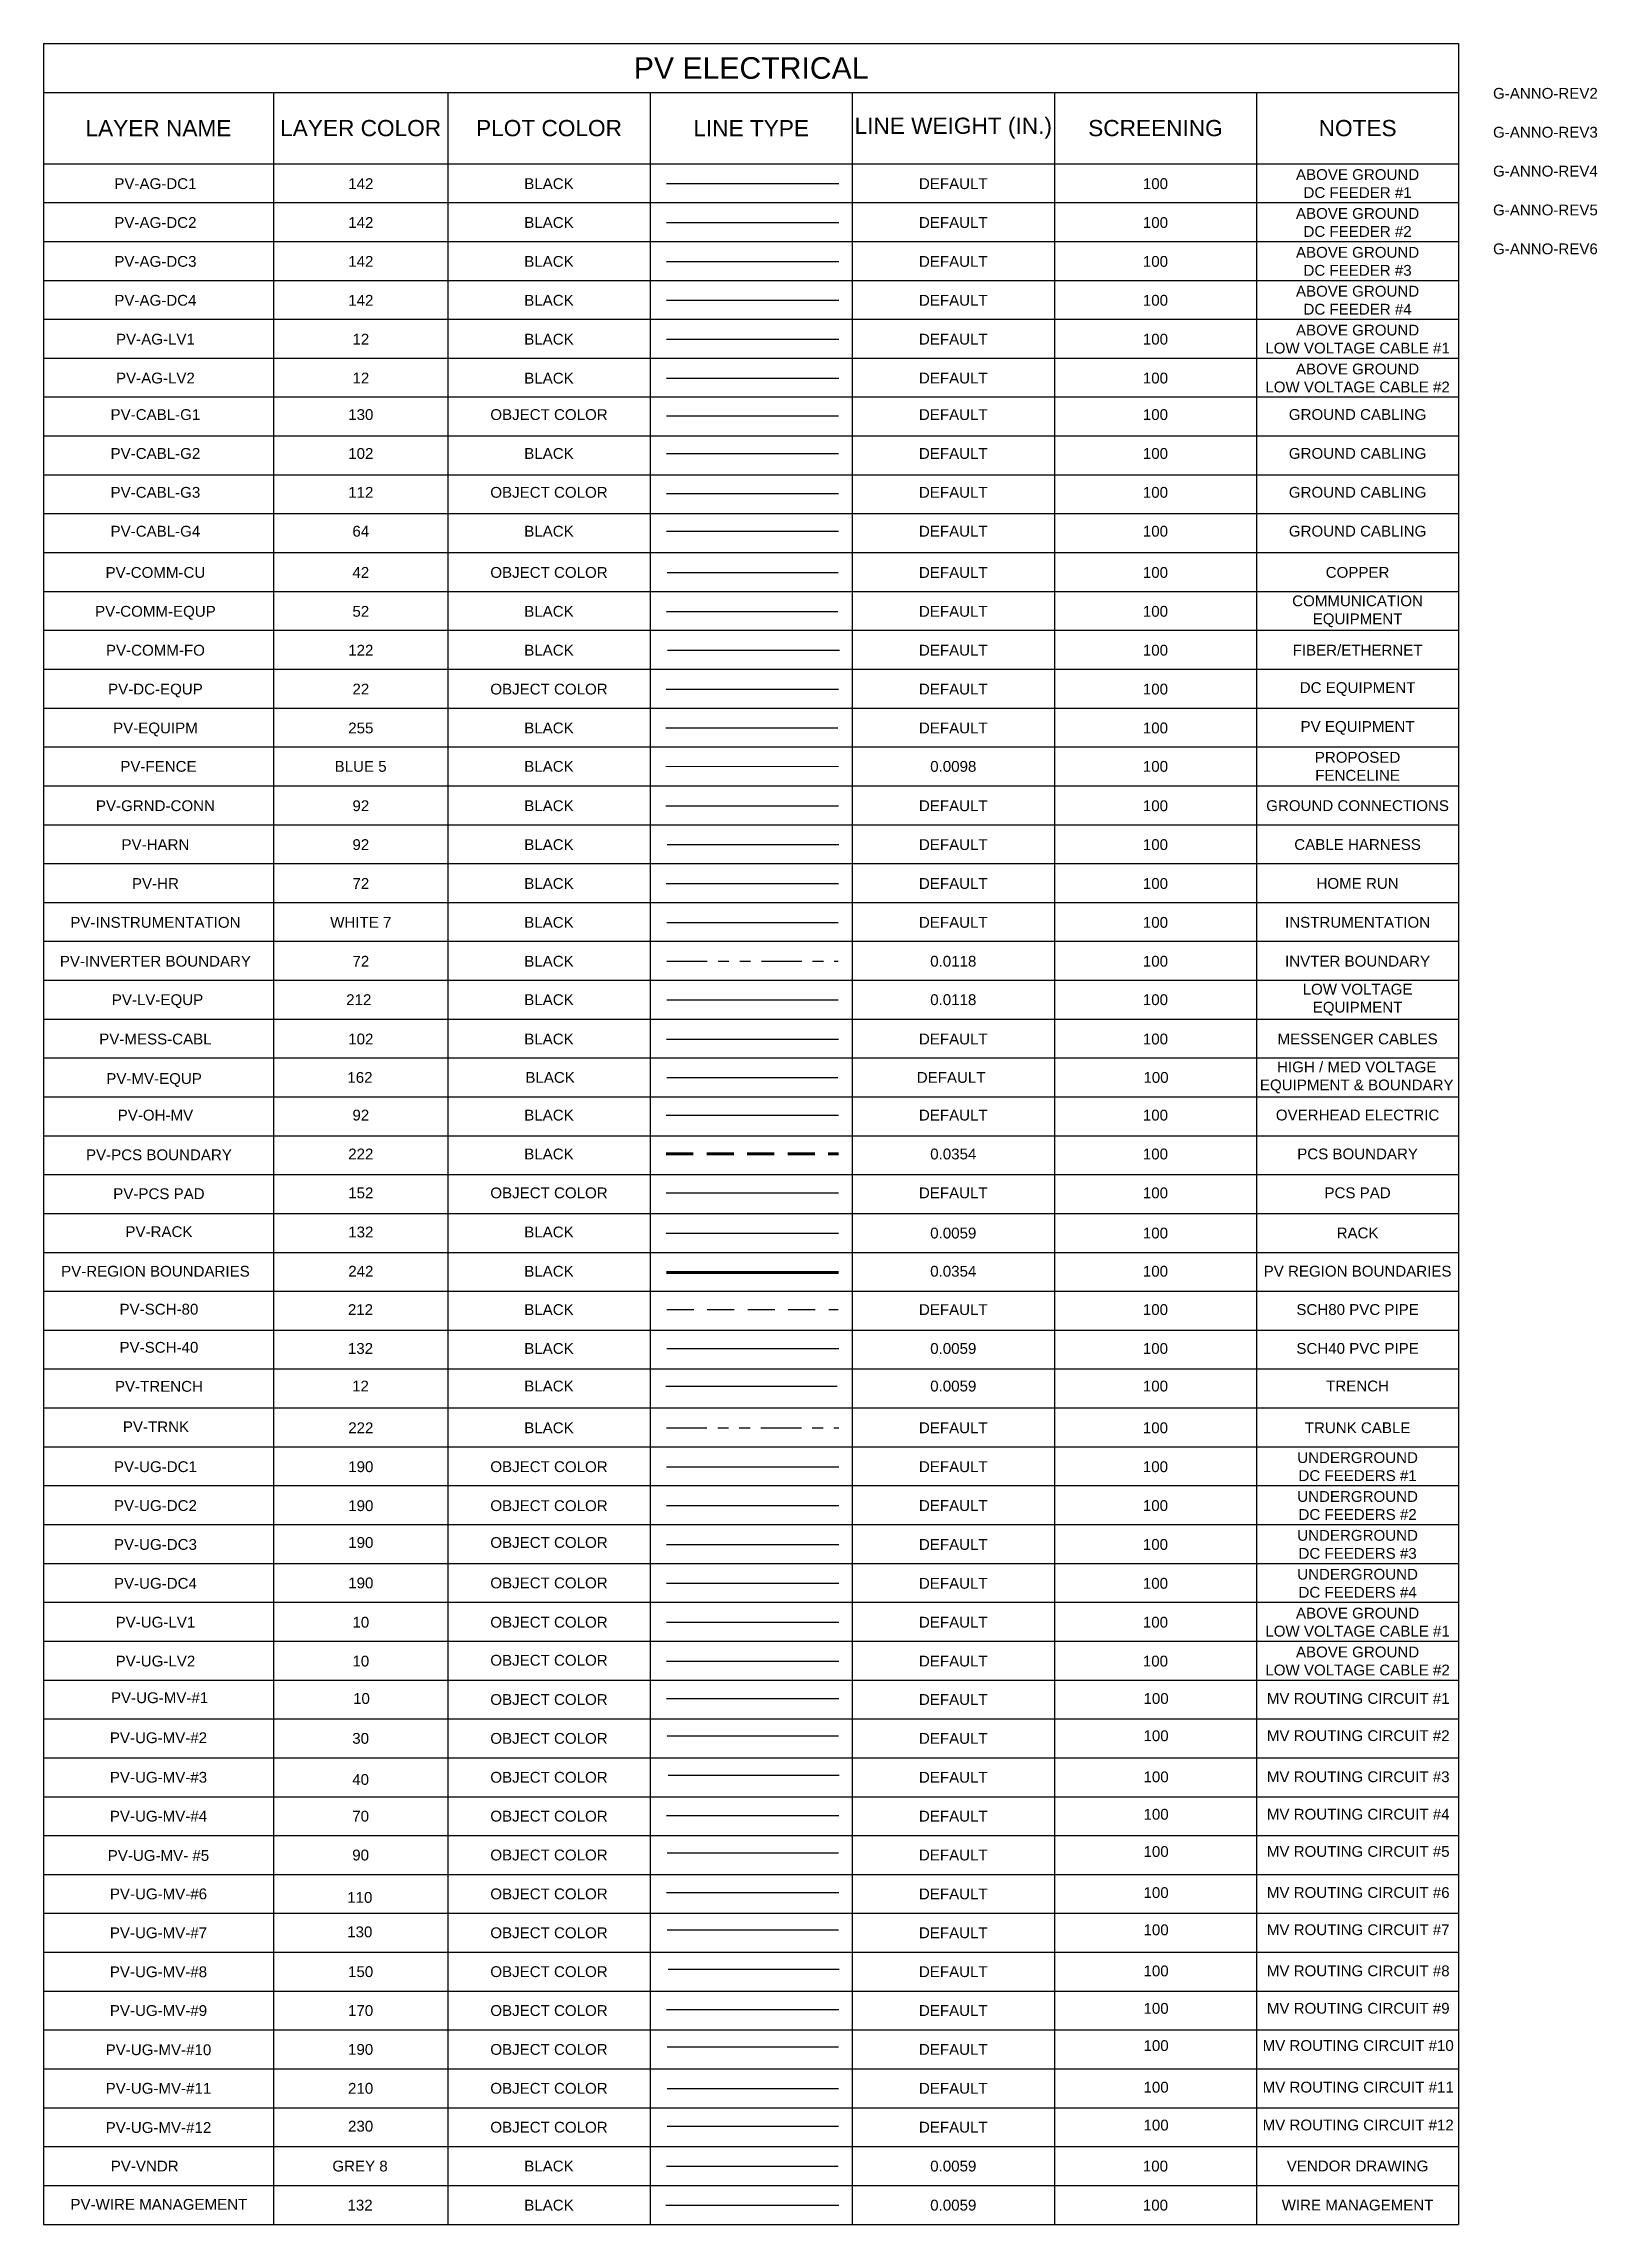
# Model space of a CAD drawing. Header units: inches. Extents: x -1851 to 6314, y -1304 to 4687.
# Drawn here: x -19.54 to -5.15, y -0.13 to 20.06 of the extents above; entities that cross this region are included whole.
import ezdxf
from ezdxf.enums import TextEntityAlignment as Align
from ezdxf.lldxf.tags import DXFTag

# ---------------------------------------------------------------- set-up
doc = ezdxf.new("R2010")
doc.units = ezdxf.units.IN
doc.header["$MEASUREMENT"] = 0
for name, pattern in [('DASHED2', [0.375, 0.25, -0.125]), ('HIDDEN', [0.375, 0.25, -0.125]), ('PHANTOM2', [1.25, 0.625, -0.125, 0.125, -0.125, 0.125, -0.125]), ('PHANTOM4', [0.6875, 0.3125, 0.0625, -0.0625, 0.0625, -0.0625, 0.0625, -0.0625])]:
    doc.linetypes.add(name, pattern=pattern)
for name, color, linetype in [('G-ANNO-REV2', 2, 'Continuous'), ('G-ANNO-REV3', 2, 'Continuous'), ('G-ANNO-REV4', 2, 'Continuous'), ('G-ANNO-REV5', 2, 'Continuous'), ('G-ANNO-REV6', 2, 'Continuous'), ('PV-AG-DC1', 142, 'DC1'), ('PV-AG-DC2', 142, 'AGDC2'), ('PV-AG-DC3', 142, 'AGDC3'), ('PV-AG-DC4', 142, 'AGDC4'), ('PV-AG-LV1', 12, 'AGLV1'), ('PV-AG-LV2', 12, 'AGLV2'), ('PV-CABL-G1', 130, 'G1'), ('PV-CABL-G2', 102, 'G2'), ('PV-CABL-G3', 112, 'G3'), ('PV-CABL-G4', 64, 'G4'), ('PV-COMM-CU', 42, 'DASHED2'), ('PV-COMM-EQUIP', 52, 'Continuous'), ('PV-COMM-FO', 122, 'FIBER_OPTIC_6 STRAND'), ('PV-DC-EQUP', 22, 'Continuous'), ('PV-EQUIPM', 255, 'Continuous'), ('PV-GRND-CONN', 92, 'Continuous'), ('PV-HARN', 92, 'Continuous'), ('PV-HR', 72, 'Continuous'), ('PV-INSTRUMENTATION', 7, 'Continuous'), ('PV-INVERTER BOUNDARY', 72, 'PHANTOM4'), ('PV-LV-EQUP', 212, 'Continuous'), ('PV-MESS-CABL', 102, 'Continuous'), ('PV-MV-EQUIP', 162, 'Continuous'), ('PV-OH-MV', 92, 'OVERHEAD'), ('PV-PCS-PAD', 152, 'Continuous'), ('PV-RACK', 132, 'Continuous'), ('PV-SCH-40', 132, 'Continuous'), ('PV-SCH80', 212, 'HIDDEN'), ('PV-TRENCH', 12, 'Continuous'), ('PV-TRNK', 222, 'PHANTOM4'), ('PV-UG-DC1', 190, 'UGDC1'), ('PV-UG-DC2', 190, 'UGDC2'), ('PV-UG-DC3', 190, 'UGDC3'), ('PV-UG-DC4', 190, 'UGDC4'), ('PV-UG-LV1', 10, 'UGLV1'), ('PV-UG-LV2', 10, 'UGLV2'), ('PV-UG-MV-#1', 10, 'MV1'), ('PV-UG-MV-#10', 190, 'MV10'), ('PV-UG-MV-#11', 210, 'MV11'), ('PV-UG-MV-#12', 230, 'MV12'), ('PV-UG-MV-#2', 30, 'MV2'), ('PV-UG-MV-#3', 40, 'MV3'), ('PV-UG-MV-#4', 70, 'MV4'), ('PV-UG-MV-#5', 90, 'MV5'), ('PV-UG-MV-#6', 110, 'MV6'), ('PV-UG-MV-#7', 130, 'MV7'), ('PV-UG-MV-#8', 150, 'MV8'), ('PV-UG-MV-#9', 170, 'MV9'), ('PV-VNDR', 8, 'Continuous'), ('PV-WIRE MANAGEMENT', 132, 'Continuous')]:
    doc.layers.add(name, color=color, linetype=linetype)
for name, color, linetype, lineweight in [('PV-FENCE', 5, 'FENCELINE1', 20), ('PV-PCS BOUNDARY', 222, 'DASHED2', 90), ('PV-REGION BOUNDARIES', 242, 'Continuous', 90)]:
    doc.layers.add(name, color=color, linetype=linetype, lineweight=lineweight)
doc.styles.add('NEI-A', font='arial.ttf')
doc.styles.get("Standard").update_dxf_attribs({"font": 'arial.ttf'})
tags = doc.linetypes.add('AGDC2', pattern='A,0.176989,-0.035266,["DC2",NEI-A,S=0.1,R=0,X=0,Y=-0.05],-0.314734,0.176989', length=0.703978).pattern_tags.tags
tags[6] = DXFTag(74, 10)
tags = doc.linetypes.add('AGDC3', pattern='A,0.176989,-0.035266,["DC3",NEI-A,S=0.1,R=0,X=0,Y=-0.05],-0.314734,0.176989', length=0.703978).pattern_tags.tags
tags[6] = DXFTag(74, 10)
tags = doc.linetypes.add('AGDC4', pattern='A,0.176989,-0.035266,["DC4",NEI-A,S=0.1,R=0,X=0,Y=-0.05],-0.314734,0.176989', length=0.703978).pattern_tags.tags
tags[6] = DXFTag(74, 10)
tags = doc.linetypes.add('AGLV1', pattern='A,0.176989,-0.050716,["LV1",NEI-A,S=0.1,R=0,X=0,Y=-0.05],-0.299284,0.176989', length=0.703978).pattern_tags.tags
tags[6] = DXFTag(74, 10)
tags = doc.linetypes.add('AGLV2', pattern='A,0.176989,-0.050716,["LV2",NEI-A,S=0.1,R=0,X=0,Y=-0.05],-0.299284,0.176989', length=0.703978).pattern_tags.tags
tags[6] = DXFTag(74, 10)
tags = doc.linetypes.add('DC1', pattern='A,0.176989,-0.035266,["DC1",NEI-A,S=0.1,R=0,X=0,Y=-0.05],-0.314734,0.176989', length=0.703978).pattern_tags.tags
tags[6] = DXFTag(74, 10)
doc.linetypes.add('FENCELINE1', pattern='A,0.25,-0.1,[133,ltypeshp.shx,S=0.1,R=0,X=-0.1,Y=0],-0.1,1', length=1.45)
tags = doc.linetypes.add('FIBER', pattern='A,0.376989,-0.053001,["FO",NEI-A,S=0.1,R=0,X=0,Y=-0.05],-0.246999,0.376989', length=1.053978).pattern_tags.tags
tags[6] = DXFTag(74, 10)
doc.linetypes.add('FIBER_OPTIC_6 STRAND', pattern='A,0.2,-0.05,0,-0.05,0.2,-0.15,["FO",Standard,S=0.1,R=0,X=-0.04,Y=-0.05],-0.25,0.2,-0.05,0,-0.05', length=1.2)
tags = doc.linetypes.add('G1', pattern='A,0.176989,-0.056821,["G1",NEI-A,S=0.1,R=0,X=0,Y=-0.05],-0.243179,0.176989', length=0.653978).pattern_tags.tags
tags[6] = DXFTag(74, 10)
tags = doc.linetypes.add('G2', pattern='A,0.176989,-0.056821,["G2",NEI-A,S=0.1,R=0,X=0,Y=-0.05],-0.243179,0.176989', length=0.653978).pattern_tags.tags
tags[6] = DXFTag(74, 10)
tags = doc.linetypes.add('G3', pattern='A,0.176989,-0.056821,["G3",NEI-A,S=0.1,R=0,X=0,Y=-0.05],-0.243179,0.176989', length=0.653978).pattern_tags.tags
tags[6] = DXFTag(74, 10)
tags = doc.linetypes.add('G4', pattern='A,0.176989,-0.056821,["G4",NEI-A,S=0.1,R=0,X=0,Y=-0.05],-0.243179,0.176989', length=0.653978).pattern_tags.tags
tags[6] = DXFTag(74, 10)
tags = doc.linetypes.add('MV1', pattern='A,0.176989,-0.031378,["MV1",NEI-A,S=0.1,R=0,X=0,Y=-0.05],-0.318622,0.176989', length=0.703978).pattern_tags.tags
tags[6] = DXFTag(74, 10)
tags = doc.linetypes.add('MV10', pattern='A,0.176989,-0.031389,["MV10",NEI-A,S=0.1,R=0,X=0,Y=-0.05],-0.39882,0.176989', length=0.784187).pattern_tags.tags
tags[6] = DXFTag(74, 10)
tags = doc.linetypes.add('MV11', pattern='A,0.176989,-0.031389,["MV11",NEI-A,S=0.1,R=0,X=0,Y=-0.05],-0.39882,0.176989', length=0.784187).pattern_tags.tags
tags[6] = DXFTag(74, 10)
tags = doc.linetypes.add('MV12', pattern='A,0.176989,-0.031389,["MV12",NEI-A,S=0.1,R=0,X=0,Y=-0.05],-0.39882,0.176989', length=0.784187).pattern_tags.tags
tags[6] = DXFTag(74, 10)
tags = doc.linetypes.add('MV2', pattern='A,0.176989,-0.031378,["MV2",NEI-A,S=0.1,R=0,X=0,Y=-0.05],-0.318622,0.176989', length=0.703978).pattern_tags.tags
tags[6] = DXFTag(74, 10)
tags = doc.linetypes.add('MV3', pattern='A,0.176989,-0.031378,["MV3",NEI-A,S=0.1,R=0,X=0,Y=-0.05],-0.318622,0.176989', length=0.703978).pattern_tags.tags
tags[6] = DXFTag(74, 10)
tags = doc.linetypes.add('MV4', pattern='A,0.176989,-0.031378,["MV4",NEI-A,S=0.1,R=0,X=0,Y=-0.05],-0.318622,0.176989', length=0.703978).pattern_tags.tags
tags[6] = DXFTag(74, 10)
tags = doc.linetypes.add('MV5', pattern='A,0.176989,-0.031378,["MV5",NEI-A,S=0.1,R=0,X=0,Y=-0.05],-0.318622,0.176989', length=0.703978).pattern_tags.tags
tags[6] = DXFTag(74, 10)
tags = doc.linetypes.add('MV6', pattern='A,0.176989,-0.031378,["MV6",NEI-A,S=0.1,R=0,X=0,Y=-0.05],-0.318622,0.176989', length=0.703978).pattern_tags.tags
tags[6] = DXFTag(74, 10)
tags = doc.linetypes.add('MV7', pattern='A,0.176989,-0.031378,["MV7",NEI-A,S=0.1,R=0,X=0,Y=-0.05],-0.318622,0.176989', length=0.703978).pattern_tags.tags
tags[6] = DXFTag(74, 10)
tags = doc.linetypes.add('MV8', pattern='A,0.176989,-0.031378,["MV8",NEI-A,S=0.1,R=0,X=0,Y=-0.05],-0.318622,0.176989', length=0.703978).pattern_tags.tags
tags[6] = DXFTag(74, 10)
tags = doc.linetypes.add('MV9', pattern='A,0.176989,-0.031378,["MV9",NEI-A,S=0.1,R=0,X=0,Y=-0.05],-0.318622,0.176989', length=0.703978).pattern_tags.tags
tags[6] = DXFTag(74, 10)
tags = doc.linetypes.add('OVERHEAD', pattern='A,0.226989,-0.048636,["OHE",NEI-A,S=0.1,R=0,X=0,Y=-0.05],-0.351364,0.226989', length=0.853978).pattern_tags.tags
tags[6] = DXFTag(74, 10)
tags = doc.linetypes.add('UGDC1', pattern='A,0.176989,-0.035266,["DC1",NEI-A,S=0.1,R=0,X=0,Y=-0.05],-0.314734,0.176989', length=0.703978).pattern_tags.tags
tags[6] = DXFTag(74, 10)
tags = doc.linetypes.add('UGDC2', pattern='A,0.176989,-0.035266,["DC2",NEI-A,S=0.1,R=0,X=0,Y=-0.05],-0.314734,0.176989', length=0.703978).pattern_tags.tags
tags[6] = DXFTag(74, 10)
tags = doc.linetypes.add('UGDC3', pattern='A,0.176989,-0.035266,["DC3",NEI-A,S=0.1,R=0,X=0,Y=-0.05],-0.314734,0.176989', length=0.703978).pattern_tags.tags
tags[6] = DXFTag(74, 10)
tags = doc.linetypes.add('UGDC4', pattern='A,0.176989,-0.035266,["DC4",NEI-A,S=0.1,R=0,X=0,Y=-0.05],-0.314734,0.176989', length=0.703978).pattern_tags.tags
tags[6] = DXFTag(74, 10)
tags = doc.linetypes.add('UGLV1', pattern='A,0.176989,-0.050716,["LV1",NEI-A,S=0.1,R=0,X=0,Y=-0.05],-0.299284,0.176989', length=0.703978).pattern_tags.tags
tags[6] = DXFTag(74, 10)
tags = doc.linetypes.add('UGLV2', pattern='A,0.176989,-0.050716,["LV2",NEI-A,S=0.1,R=0,X=0,Y=-0.05],-0.299284,0.176989', length=0.703978).pattern_tags.tags
tags[6] = DXFTag(74, 10)

msp = doc.modelspace()

# ---------------------------------------------------------------- texts
at = {"layer": 'G-ANNO-REV2', "insert": (-5.63417, 19.6009), "char_height": 0.1, "attachment_point": 5, "style": 'NEI-A'}
msp.add_mtext('G-ANNO-REV2', dxfattribs=at)
msp.add_mtext('G-ANNO-REV2', dxfattribs=at)
msp.add_mtext('G-ANNO-REV2', dxfattribs=at)
msp.add_mtext('G-ANNO-REV2', dxfattribs=at)
at = {"layer": 'G-ANNO-REV3', "insert": (-5.63417, 19.2409), "char_height": 0.1, "attachment_point": 5, "style": 'NEI-A'}
msp.add_mtext('G-ANNO-REV3', dxfattribs=at)
msp.add_mtext('G-ANNO-REV3', dxfattribs=at)
msp.add_mtext('G-ANNO-REV3', dxfattribs=at)
msp.add_mtext('G-ANNO-REV3', dxfattribs=at)
at = {"layer": 'G-ANNO-REV4', "insert": (-5.63417, 18.8809), "char_height": 0.1, "attachment_point": 5, "style": 'NEI-A'}
msp.add_mtext('G-ANNO-REV4', dxfattribs=at)
msp.add_mtext('G-ANNO-REV4', dxfattribs=at)
msp.add_mtext('G-ANNO-REV4', dxfattribs=at)
msp.add_mtext('G-ANNO-REV4', dxfattribs=at)
at = {"layer": 'G-ANNO-REV5', "insert": (-5.63417, 18.5209), "char_height": 0.1, "attachment_point": 5, "style": 'NEI-A'}
msp.add_mtext('G-ANNO-REV5', dxfattribs=at)
msp.add_mtext('G-ANNO-REV5', dxfattribs=at)
msp.add_mtext('G-ANNO-REV5', dxfattribs=at)
msp.add_mtext('G-ANNO-REV5', dxfattribs=at)
at = {"layer": 'G-ANNO-REV6', "insert": (-5.63417, 18.1609), "char_height": 0.1, "attachment_point": 5, "style": 'NEI-A'}
msp.add_mtext('G-ANNO-REV6', dxfattribs=at)
msp.add_mtext('G-ANNO-REV6', dxfattribs=at)
msp.add_mtext('G-ANNO-REV6', dxfattribs=at)
msp.add_mtext('G-ANNO-REV6', dxfattribs=at)
at = {"layer": 'PV-AG-DC1', "style": 'NEI-A'}
for s, p in [('PV-AG-DC1', (-18.50377, 18.76541)), ('PV-AG-DC1', (-18.50377, 18.76541)), ('PV-AG-DC1', (-18.50377, 18.76541)), ('PV-AG-DC1', (-18.50377, 18.76541)), ('142', (-16.60205, 18.76541)), ('142', (-16.60205, 18.76541)), ('142', (-16.60205, 18.76541)), ('142', (-16.60205, 18.76541)), ('BLACK', (-14.85992, 18.76541)), ('BLACK', (-14.85992, 18.76541)), ('BLACK', (-14.85992, 18.76541)), ('BLACK', (-14.85992, 18.76541)), ('DEFAULT', (-11.11668, 18.76541)), ('DEFAULT', (-11.11668, 18.76541)), ('DEFAULT', (-11.11668, 18.76541)), ('DEFAULT', (-11.11668, 18.76541)), ('100', (-9.24507, 18.76541)), ('100', (-9.24507, 18.76541)), ('100', (-9.24507, 18.76541)), ('100', (-9.24507, 18.76541))]:
    msp.add_text(s, height=0.1, dxfattribs=at).set_placement(p, align=Align.MIDDLE_CENTER)
at = {"layer": 'PV-AG-DC1', "linetype": 'PHANTOM2', "insert": (-7.37345, 18.76541), "char_height": 0.1, "attachment_point": 5, "style": 'NEI-A'}
msp.add_mtext('ABOVE GROUND \\PDC FEEDER #1', dxfattribs=at)
msp.add_mtext('ABOVE GROUND \\PDC FEEDER #1', dxfattribs=at)
msp.add_mtext('ABOVE GROUND \\PDC FEEDER #1', dxfattribs=at)
msp.add_mtext('ABOVE GROUND \\PDC FEEDER #1', dxfattribs=at)
at = {"layer": 'PV-AG-DC2', "style": 'NEI-A'}
for s, p in [('PV-AG-DC2', (-18.50377, 18.40541)), ('PV-AG-DC2', (-18.50377, 18.40541)), ('PV-AG-DC2', (-18.50377, 18.40541)), ('PV-AG-DC2', (-18.50377, 18.40541)), ('142', (-16.60205, 18.40541)), ('142', (-16.60205, 18.40541)), ('142', (-16.60205, 18.40541)), ('142', (-16.60205, 18.40541)), ('BLACK', (-14.85992, 18.40541)), ('BLACK', (-14.85992, 18.40541)), ('BLACK', (-14.85992, 18.40541)), ('BLACK', (-14.85992, 18.40541)), ('DEFAULT', (-11.11668, 18.40541)), ('DEFAULT', (-11.11668, 18.40541)), ('DEFAULT', (-11.11668, 18.40541)), ('DEFAULT', (-11.11668, 18.40541)), ('100', (-9.24507, 18.40541)), ('100', (-9.24507, 18.40541)), ('100', (-9.24507, 18.40541)), ('100', (-9.24507, 18.40541))]:
    msp.add_text(s, height=0.1, dxfattribs=at).set_placement(p, align=Align.MIDDLE_CENTER)
at = {"layer": 'PV-AG-DC2', "linetype": 'PHANTOM2', "insert": (-7.37345, 18.40541), "char_height": 0.1, "attachment_point": 5, "style": 'NEI-A'}
msp.add_mtext('ABOVE GROUND \\PDC FEEDER #2', dxfattribs=at)
msp.add_mtext('ABOVE GROUND \\PDC FEEDER #2', dxfattribs=at)
msp.add_mtext('ABOVE GROUND \\PDC FEEDER #2', dxfattribs=at)
msp.add_mtext('ABOVE GROUND \\PDC FEEDER #2', dxfattribs=at)
at = {"layer": 'PV-AG-DC3', "style": 'NEI-A'}
for s, p in [('PV-AG-DC3', (-18.50377, 18.04541)), ('PV-AG-DC3', (-18.50377, 18.04541)), ('PV-AG-DC3', (-18.50377, 18.04541)), ('PV-AG-DC3', (-18.50377, 18.04541)), ('142', (-16.60205, 18.04541)), ('142', (-16.60205, 18.04541)), ('142', (-16.60205, 18.04541)), ('142', (-16.60205, 18.04541)), ('BLACK', (-14.85992, 18.04541)), ('BLACK', (-14.85992, 18.04541)), ('BLACK', (-14.85992, 18.04541)), ('BLACK', (-14.85992, 18.04541)), ('DEFAULT', (-11.11668, 18.04541)), ('DEFAULT', (-11.11668, 18.04541)), ('DEFAULT', (-11.11668, 18.04541)), ('DEFAULT', (-11.11668, 18.04541)), ('100', (-9.24507, 18.04541)), ('100', (-9.24507, 18.04541)), ('100', (-9.24507, 18.04541)), ('100', (-9.24507, 18.04541))]:
    msp.add_text(s, height=0.1, dxfattribs=at).set_placement(p, align=Align.MIDDLE_CENTER)
at = {"layer": 'PV-AG-DC3', "linetype": 'PHANTOM2', "insert": (-7.37345, 18.04541), "char_height": 0.1, "attachment_point": 5, "style": 'NEI-A'}
msp.add_mtext('ABOVE GROUND \\PDC FEEDER #3', dxfattribs=at)
msp.add_mtext('ABOVE GROUND \\PDC FEEDER #3', dxfattribs=at)
msp.add_mtext('ABOVE GROUND \\PDC FEEDER #3', dxfattribs=at)
msp.add_mtext('ABOVE GROUND \\PDC FEEDER #3', dxfattribs=at)
at = {"layer": 'PV-AG-DC4', "style": 'NEI-A'}
for s, p in [('PV-AG-DC4', (-18.50377, 17.68542)), ('PV-AG-DC4', (-18.50377, 17.68542)), ('PV-AG-DC4', (-18.50377, 17.68542)), ('PV-AG-DC4', (-18.50377, 17.68542)), ('142', (-16.60205, 17.68542)), ('142', (-16.60205, 17.68542)), ('142', (-16.60205, 17.68542)), ('142', (-16.60205, 17.68542)), ('BLACK', (-14.85992, 17.68542)), ('BLACK', (-14.85992, 17.68542)), ('BLACK', (-14.85992, 17.68542)), ('BLACK', (-14.85992, 17.68542)), ('DEFAULT', (-11.11668, 17.68542)), ('DEFAULT', (-11.11668, 17.68542)), ('DEFAULT', (-11.11668, 17.68542)), ('DEFAULT', (-11.11668, 17.68542)), ('100', (-9.24507, 17.68542)), ('100', (-9.24507, 17.68542)), ('100', (-9.24507, 17.68542)), ('100', (-9.24507, 17.68542))]:
    msp.add_text(s, height=0.1, dxfattribs=at).set_placement(p, align=Align.MIDDLE_CENTER)
at = {"layer": 'PV-AG-DC4', "linetype": 'PHANTOM2', "insert": (-7.37345, 17.68542), "char_height": 0.1, "attachment_point": 5, "style": 'NEI-A'}
msp.add_mtext('ABOVE GROUND \\PDC FEEDER #4', dxfattribs=at)
msp.add_mtext('ABOVE GROUND \\PDC FEEDER #4', dxfattribs=at)
msp.add_mtext('ABOVE GROUND \\PDC FEEDER #4', dxfattribs=at)
msp.add_mtext('ABOVE GROUND \\PDC FEEDER #4', dxfattribs=at)
at = {"layer": 'PV-AG-LV1', "style": 'NEI-A'}
for s, p in [('PV-AG-LV1', (-18.50377, 17.32542)), ('PV-AG-LV1', (-18.50377, 17.32542)), ('PV-AG-LV1', (-18.50377, 17.32542)), ('PV-AG-LV1', (-18.50377, 17.32542)), ('12', (-16.60205, 17.32542)), ('12', (-16.60205, 17.32542)), ('12', (-16.60205, 17.32542)), ('12', (-16.60205, 17.32542)), ('BLACK', (-14.85992, 17.32542)), ('BLACK', (-14.85992, 17.32542)), ('BLACK', (-14.85992, 17.32542)), ('BLACK', (-14.85992, 17.32542)), ('DEFAULT', (-11.11668, 17.32542)), ('DEFAULT', (-11.11668, 17.32542)), ('DEFAULT', (-11.11668, 17.32542)), ('DEFAULT', (-11.11668, 17.32542)), ('100', (-9.24507, 17.32542)), ('100', (-9.24507, 17.32542)), ('100', (-9.24507, 17.32542)), ('100', (-9.24507, 17.32542))]:
    msp.add_text(s, height=0.1, dxfattribs=at).set_placement(p, align=Align.MIDDLE_CENTER)
at = {"layer": 'PV-AG-LV1', "linetype": 'PHANTOM2', "insert": (-7.37345, 17.32542), "char_height": 0.1, "attachment_point": 5, "style": 'NEI-A'}
msp.add_mtext('ABOVE GROUND \\PLOW VOLTAGE CABLE #1', dxfattribs=at)
msp.add_mtext('ABOVE GROUND \\PLOW VOLTAGE CABLE #1', dxfattribs=at)
msp.add_mtext('ABOVE GROUND \\PLOW VOLTAGE CABLE #1', dxfattribs=at)
msp.add_mtext('ABOVE GROUND \\PLOW VOLTAGE CABLE #1', dxfattribs=at)
at = {"layer": 'PV-AG-LV2', "style": 'NEI-A'}
for s, p in [('PV-AG-LV2', (-18.50377, 16.96542)), ('PV-AG-LV2', (-18.50377, 16.96542)), ('PV-AG-LV2', (-18.50377, 16.96542)), ('PV-AG-LV2', (-18.50377, 16.96542)), ('12', (-16.60205, 16.96542)), ('12', (-16.60205, 16.96542)), ('12', (-16.60205, 16.96542)), ('12', (-16.60205, 16.96542)), ('BLACK', (-14.85992, 16.96432)), ('BLACK', (-14.85992, 16.96432)), ('BLACK', (-14.85992, 16.96432)), ('BLACK', (-14.85992, 16.96432)), ('DEFAULT', (-11.11668, 16.96542)), ('DEFAULT', (-11.11668, 16.96542)), ('DEFAULT', (-11.11668, 16.96542)), ('DEFAULT', (-11.11668, 16.96542)), ('100', (-9.24507, 16.96542)), ('100', (-9.24507, 16.96542)), ('100', (-9.24507, 16.96542)), ('100', (-9.24507, 16.96542))]:
    msp.add_text(s, height=0.1, dxfattribs=at).set_placement(p, align=Align.MIDDLE_CENTER)
at = {"layer": 'PV-AG-LV2', "linetype": 'PHANTOM2', "insert": (-7.37345, 16.96542), "char_height": 0.1, "attachment_point": 5, "style": 'NEI-A'}
msp.add_mtext('ABOVE GROUND \\PLOW VOLTAGE CABLE #2', dxfattribs=at)
msp.add_mtext('ABOVE GROUND \\PLOW VOLTAGE CABLE #2', dxfattribs=at)
msp.add_mtext('ABOVE GROUND \\PLOW VOLTAGE CABLE #2', dxfattribs=at)
msp.add_mtext('ABOVE GROUND \\PLOW VOLTAGE CABLE #2', dxfattribs=at)
at = {"layer": 'PV-CABL-G1', "style": 'NEI-A'}
for s, p in [('PV-CABL-G1', (-18.50377, 16.62712)), ('PV-CABL-G1', (-18.50377, 16.62712)), ('PV-CABL-G1', (-18.50377, 16.62712)), ('PV-CABL-G1', (-18.50377, 16.62712)), ('130', (-16.60205, 16.62712)), ('130', (-16.60205, 16.62712)), ('130', (-16.60205, 16.62712)), ('130', (-16.60205, 16.62712)), ('OBJECT COLOR', (-14.85992, 16.62712)), ('OBJECT COLOR', (-14.85992, 16.62712)), ('OBJECT COLOR', (-14.85992, 16.62712)), ('OBJECT COLOR', (-14.85992, 16.62712)), ('DEFAULT', (-11.11668, 16.62712)), ('DEFAULT', (-11.11668, 16.62712)), ('DEFAULT', (-11.11668, 16.62712)), ('DEFAULT', (-11.11668, 16.62712)), ('100', (-9.24507, 16.62712)), ('100', (-9.24507, 16.62712)), ('100', (-9.24507, 16.62712)), ('100', (-9.24507, 16.62712))]:
    msp.add_text(s, height=0.1, dxfattribs=at).set_placement(p, align=Align.MIDDLE_CENTER)
at = {"layer": 'PV-CABL-G1', "insert": (-7.37345, 16.62712), "char_height": 0.1, "attachment_point": 5, "style": 'NEI-A'}
msp.add_mtext('GROUND CABLING', dxfattribs=at)
msp.add_mtext('GROUND CABLING', dxfattribs=at)
msp.add_mtext('GROUND CABLING', dxfattribs=at)
msp.add_mtext('GROUND CABLING', dxfattribs=at)
at = {"layer": 'PV-CABL-G2', "style": 'NEI-A'}
for s, p in [('PV-CABL-G2', (-18.50377, 16.26712)), ('PV-CABL-G2', (-18.50377, 16.26712)), ('PV-CABL-G2', (-18.50377, 16.26712)), ('PV-CABL-G2', (-18.50377, 16.26712)), ('102', (-16.60205, 16.26712)), ('102', (-16.60205, 16.26712)), ('102', (-16.60205, 16.26712)), ('102', (-16.60205, 16.26712)), ('BLACK', (-14.85992, 16.26712)), ('BLACK', (-14.85992, 16.26712)), ('BLACK', (-14.85992, 16.26712)), ('BLACK', (-14.85992, 16.26712)), ('DEFAULT', (-11.11668, 16.26712)), ('DEFAULT', (-11.11668, 16.26712)), ('DEFAULT', (-11.11668, 16.26712)), ('DEFAULT', (-11.11668, 16.26712)), ('100', (-9.24507, 16.26712)), ('100', (-9.24507, 16.26712)), ('100', (-9.24507, 16.26712)), ('100', (-9.24507, 16.26712))]:
    msp.add_text(s, height=0.1, dxfattribs=at).set_placement(p, align=Align.MIDDLE_CENTER)
at = {"layer": 'PV-CABL-G2', "linetype": 'PHANTOM2', "insert": (-7.37345, 16.26712), "char_height": 0.1, "attachment_point": 5, "style": 'NEI-A'}
msp.add_mtext('GROUND CABLING', dxfattribs=at)
msp.add_mtext('GROUND CABLING', dxfattribs=at)
msp.add_mtext('GROUND CABLING', dxfattribs=at)
msp.add_mtext('GROUND CABLING', dxfattribs=at)
at = {"layer": 'PV-CABL-G3', "style": 'NEI-A'}
for s, p in [('PV-CABL-G3', (-18.50377, 15.90712)), ('PV-CABL-G3', (-18.50377, 15.90712)), ('PV-CABL-G3', (-18.50377, 15.90712)), ('PV-CABL-G3', (-18.50377, 15.90712)), ('112', (-16.60205, 15.90712)), ('112', (-16.60205, 15.90712)), ('112', (-16.60205, 15.90712)), ('112', (-16.60205, 15.90712)), ('OBJECT COLOR', (-14.85992, 15.90712)), ('OBJECT COLOR', (-14.85992, 15.90712)), ('OBJECT COLOR', (-14.85992, 15.90712)), ('OBJECT COLOR', (-14.85992, 15.90712)), ('DEFAULT', (-11.11668, 15.90712)), ('DEFAULT', (-11.11668, 15.90712)), ('DEFAULT', (-11.11668, 15.90712)), ('DEFAULT', (-11.11668, 15.90712)), ('100', (-9.24507, 15.90712)), ('100', (-9.24507, 15.90712)), ('100', (-9.24507, 15.90712)), ('100', (-9.24507, 15.90712))]:
    msp.add_text(s, height=0.1, dxfattribs=at).set_placement(p, align=Align.MIDDLE_CENTER)
at = {"layer": 'PV-CABL-G3', "insert": (-7.37345, 15.90712), "char_height": 0.1, "attachment_point": 5, "style": 'NEI-A'}
msp.add_mtext('GROUND CABLING', dxfattribs=at)
msp.add_mtext('GROUND CABLING', dxfattribs=at)
msp.add_mtext('GROUND CABLING', dxfattribs=at)
msp.add_mtext('GROUND CABLING', dxfattribs=at)
at = {"layer": 'PV-CABL-G4', "style": 'NEI-A'}
for s, p in [('PV-CABL-G4', (-18.50377, 15.54712)), ('PV-CABL-G4', (-18.50377, 15.54712)), ('PV-CABL-G4', (-18.50377, 15.54712)), ('PV-CABL-G4', (-18.50377, 15.54712)), ('64', (-16.60205, 15.54712)), ('64', (-16.60205, 15.54712)), ('64', (-16.60205, 15.54712)), ('64', (-16.60205, 15.54712)), ('BLACK', (-14.85992, 15.54712)), ('BLACK', (-14.85992, 15.54712)), ('BLACK', (-14.85992, 15.54712)), ('BLACK', (-14.85992, 15.54712)), ('DEFAULT', (-11.11668, 15.54712)), ('DEFAULT', (-11.11668, 15.54712)), ('DEFAULT', (-11.11668, 15.54712)), ('DEFAULT', (-11.11668, 15.54712)), ('100', (-9.24507, 15.54712)), ('100', (-9.24507, 15.54712)), ('100', (-9.24507, 15.54712)), ('100', (-9.24507, 15.54712))]:
    msp.add_text(s, height=0.1, dxfattribs=at).set_placement(p, align=Align.MIDDLE_CENTER)
at = {"layer": 'PV-CABL-G4', "linetype": 'PHANTOM2', "insert": (-7.37345, 15.54712), "char_height": 0.1, "attachment_point": 5, "style": 'NEI-A'}
msp.add_mtext('GROUND CABLING', dxfattribs=at)
msp.add_mtext('GROUND CABLING', dxfattribs=at)
msp.add_mtext('GROUND CABLING', dxfattribs=at)
msp.add_mtext('GROUND CABLING', dxfattribs=at)
at = {"layer": 'PV-COMM-CU', "style": 'NEI-A'}
for s, p in [('PV-COMM-CU', (-18.50377, 15.16541)), ('PV-COMM-CU', (-18.50377, 15.16541)), ('PV-COMM-CU', (-18.50377, 15.16541)), ('PV-COMM-CU', (-18.50377, 15.16541)), ('42', (-16.60205, 15.16541)), ('42', (-16.60205, 15.16541)), ('42', (-16.60205, 15.16541)), ('42', (-16.60205, 15.16541)), ('OBJECT COLOR', (-14.85992, 15.16541)), ('OBJECT COLOR', (-14.85992, 15.16541)), ('OBJECT COLOR', (-14.85992, 15.16541)), ('OBJECT COLOR', (-14.85992, 15.16541)), ('DEFAULT', (-11.11668, 15.16541)), ('DEFAULT', (-11.11668, 15.16541)), ('DEFAULT', (-11.11668, 15.16541)), ('DEFAULT', (-11.11668, 15.16541)), ('100', (-9.24507, 15.16541)), ('100', (-9.24507, 15.16541)), ('100', (-9.24507, 15.16541)), ('100', (-9.24507, 15.16541))]:
    msp.add_text(s, height=0.1, dxfattribs=at).set_placement(p, align=Align.MIDDLE_CENTER)
at = {"layer": 'PV-COMM-CU', "insert": (-7.37345, 15.16541), "char_height": 0.1, "attachment_point": 5, "style": 'NEI-A'}
msp.add_mtext('COPPER', dxfattribs=at)
msp.add_mtext('COPPER', dxfattribs=at)
msp.add_mtext('COPPER', dxfattribs=at)
msp.add_mtext('COPPER', dxfattribs=at)
at = {"layer": 'PV-COMM-EQUIP', "style": 'NEI-A'}
for s, p in [('PV-COMM-EQUP', (-18.50377, 14.80541)), ('PV-COMM-EQUP', (-18.50377, 14.80541)), ('PV-COMM-EQUP', (-18.50377, 14.80541)), ('PV-COMM-EQUP', (-18.50377, 14.80541)), ('52', (-16.60205, 14.80541)), ('52', (-16.60205, 14.80541)), ('52', (-16.60205, 14.80541)), ('52', (-16.60205, 14.80541)), ('BLACK', (-14.85992, 14.80541)), ('BLACK', (-14.85992, 14.80541)), ('BLACK', (-14.85992, 14.80541)), ('BLACK', (-14.85992, 14.80541)), ('DEFAULT', (-11.11668, 14.80541)), ('DEFAULT', (-11.11668, 14.80541)), ('DEFAULT', (-11.11668, 14.80541)), ('DEFAULT', (-11.11668, 14.80541)), ('100', (-9.24507, 14.80541)), ('100', (-9.24507, 14.80541)), ('100', (-9.24507, 14.80541)), ('100', (-9.24507, 14.80541))]:
    msp.add_text(s, height=0.1, dxfattribs=at).set_placement(p, align=Align.MIDDLE_CENTER)
at = {"layer": 'PV-COMM-EQUIP', "insert": (-7.37345, 14.80541), "char_height": 0.1, "attachment_point": 5, "style": 'NEI-A'}
msp.add_mtext('COMMUNICATION \\PEQUIPMENT', dxfattribs=at)
msp.add_mtext('COMMUNICATION \\PEQUIPMENT', dxfattribs=at)
msp.add_mtext('COMMUNICATION \\PEQUIPMENT', dxfattribs=at)
msp.add_mtext('COMMUNICATION \\PEQUIPMENT', dxfattribs=at)
at = {"layer": 'PV-COMM-FO', "style": 'NEI-A'}
for s, p in [('PV-COMM-FO', (-18.50377, 14.44541)), ('PV-COMM-FO', (-18.50377, 14.44541)), ('PV-COMM-FO', (-18.50377, 14.44541)), ('PV-COMM-FO', (-18.50377, 14.44541)), ('122', (-16.60205, 14.44541)), ('122', (-16.60205, 14.44541)), ('122', (-16.60205, 14.44541)), ('122', (-16.60205, 14.44541)), ('BLACK', (-14.85992, 14.44541)), ('BLACK', (-14.85992, 14.44541)), ('BLACK', (-14.85992, 14.44541)), ('BLACK', (-14.85992, 14.44541)), ('DEFAULT', (-11.11668, 14.44541)), ('DEFAULT', (-11.11668, 14.44541)), ('DEFAULT', (-11.11668, 14.44541)), ('DEFAULT', (-11.11668, 14.44541)), ('100', (-9.24507, 14.44541)), ('100', (-9.24507, 14.44541)), ('100', (-9.24507, 14.44541)), ('100', (-9.24507, 14.44541))]:
    msp.add_text(s, height=0.1, dxfattribs=at).set_placement(p, align=Align.MIDDLE_CENTER)
at = {"layer": 'PV-COMM-FO', "linetype": 'PHANTOM2', "insert": (-7.37345, 14.44541), "char_height": 0.1, "attachment_point": 5, "style": 'NEI-A'}
msp.add_mtext('FIBER/ETHERNET', dxfattribs=at)
msp.add_mtext('FIBER/ETHERNET', dxfattribs=at)
msp.add_mtext('FIBER/ETHERNET', dxfattribs=at)
msp.add_mtext('FIBER/ETHERNET', dxfattribs=at)
at = {"layer": 'PV-DC-EQUP', "style": 'NEI-A'}
for s, p in [('PV-DC-EQUP', (-18.50377, 14.08541)), ('PV-DC-EQUP', (-18.50377, 14.08541)), ('PV-DC-EQUP', (-18.50377, 14.08541)), ('PV-DC-EQUP', (-18.50377, 14.08541)), ('22', (-16.60205, 14.08541)), ('22', (-16.60205, 14.08541)), ('22', (-16.60205, 14.08541)), ('22', (-16.60205, 14.08541)), ('OBJECT COLOR', (-14.85992, 14.08541)), ('OBJECT COLOR', (-14.85992, 14.08541)), ('OBJECT COLOR', (-14.85992, 14.08541)), ('OBJECT COLOR', (-14.85992, 14.08541)), ('DEFAULT', (-11.11668, 14.08541)), ('DEFAULT', (-11.11668, 14.08541)), ('DEFAULT', (-11.11668, 14.08541)), ('DEFAULT', (-11.11668, 14.08541)), ('100', (-9.24507, 14.08541)), ('100', (-9.24507, 14.08541)), ('100', (-9.24507, 14.08541)), ('100', (-9.24507, 14.08541))]:
    msp.add_text(s, height=0.1, dxfattribs=at).set_placement(p, align=Align.MIDDLE_CENTER)
at = {"layer": 'PV-DC-EQUP', "linetype": 'PHANTOM2', "insert": (-7.37345, 14.08541), "char_height": 0.1, "attachment_point": 5, "style": 'NEI-A'}
msp.add_mtext('DC EQUIPMENT', dxfattribs=at)
msp.add_mtext('DC EQUIPMENT', dxfattribs=at)
msp.add_mtext('DC EQUIPMENT', dxfattribs=at)
msp.add_mtext('DC EQUIPMENT', dxfattribs=at)
at = {"layer": 'PV-EQUIPM', "color": 0, "style": 'NEI-A'}
for s, p in [('PV-EQUIPM', (-18.50377, 13.72541)), ('PV-EQUIPM', (-18.50377, 13.72541)), ('PV-EQUIPM', (-18.50377, 13.72541)), ('PV-EQUIPM', (-18.50377, 13.72541)), ('255', (-16.60205, 13.72541)), ('255', (-16.60205, 13.72541)), ('255', (-16.60205, 13.72541)), ('255', (-16.60205, 13.72541)), ('BLACK', (-14.85992, 13.72541)), ('BLACK', (-14.85992, 13.72541)), ('BLACK', (-14.85992, 13.72541)), ('BLACK', (-14.85992, 13.72541)), ('DEFAULT', (-11.11668, 13.72541)), ('DEFAULT', (-11.11668, 13.72541)), ('DEFAULT', (-11.11668, 13.72541)), ('DEFAULT', (-11.11668, 13.72541)), ('100', (-9.24507, 13.72541)), ('100', (-9.24507, 13.72541)), ('100', (-9.24507, 13.72541)), ('100', (-9.24507, 13.72541))]:
    msp.add_text(s, height=0.1, dxfattribs=at).set_placement(p, align=Align.MIDDLE_CENTER)
at = {"layer": 'PV-EQUIPM', "color": 0, "linetype": 'PHANTOM2', "insert": (-7.37345, 13.72541), "char_height": 0.1, "attachment_point": 5, "style": 'NEI-A'}
msp.add_mtext('PV EQUIPMENT', dxfattribs=at)
msp.add_mtext('PV EQUIPMENT', dxfattribs=at)
msp.add_mtext('PV EQUIPMENT', dxfattribs=at)
msp.add_mtext('PV EQUIPMENT', dxfattribs=at)
at = {"layer": 'PV-FENCE', "linetype": 'FIBER', "style": 'NEI-A'}
for s, p in [('PV-FENCE', (-18.47553, 13.36967)), ('PV-FENCE', (-18.47553, 13.36967)), ('PV-FENCE', (-18.47553, 13.36967)), ('PV-FENCE', (-18.47553, 13.36967)), ('BLUE 5', (-16.60391, 13.36967)), ('BLUE 5', (-16.60391, 13.36967)), ('BLUE 5', (-16.60391, 13.36967)), ('BLUE 5', (-16.60391, 13.36967)), ('BLACK', (-14.85992, 13.36967)), ('BLACK', (-14.85992, 13.36967)), ('BLACK', (-14.85992, 13.36967)), ('BLACK', (-14.85992, 13.36967)), ('0.0098', (-11.11668, 13.36967)), ('0.0098', (-11.11668, 13.36967)), ('0.0098', (-11.11668, 13.36967)), ('0.0098', (-11.11668, 13.36967)), ('100', (-9.24507, 13.36967)), ('100', (-9.24507, 13.36967)), ('100', (-9.24507, 13.36967)), ('100', (-9.24507, 13.36967))]:
    msp.add_text(s, height=0.1, dxfattribs=at).set_placement(p, align=Align.MIDDLE_CENTER)
at = {"layer": 'PV-FENCE', "insert": (-7.37345, 13.36967), "char_height": 0.1, "attachment_point": 5, "style": 'NEI-A'}
msp.add_mtext_dynamic_manual_height_columns('PROPOSED FENCELINE', width=0.6632268, gutter_width=0.5, heights=[0], dxfattribs=at)
msp.add_mtext_dynamic_manual_height_columns('PROPOSED FENCELINE', width=0.6632268, gutter_width=0.5, heights=[0], dxfattribs=at)
msp.add_mtext_dynamic_manual_height_columns('PROPOSED FENCELINE', width=0.6632268, gutter_width=0.5, heights=[0], dxfattribs=at)
msp.add_mtext_dynamic_manual_height_columns('PROPOSED FENCELINE', width=0.6632268, gutter_width=0.5, heights=[0], dxfattribs=at)
at = {"layer": 'PV-GRND-CONN', "style": 'NEI-A'}
for s, p in [('PV-GRND-CONN', (-18.50377, 13.00541)), ('PV-GRND-CONN', (-18.50377, 13.00541)), ('PV-GRND-CONN', (-18.50377, 13.00541)), ('PV-GRND-CONN', (-18.50377, 13.00541)), ('92', (-16.60205, 13.00541)), ('92', (-16.60205, 13.00541)), ('92', (-16.60205, 13.00541)), ('92', (-16.60205, 13.00541)), ('BLACK', (-14.85992, 13.00541)), ('BLACK', (-14.85992, 13.00541)), ('BLACK', (-14.85992, 13.00541)), ('BLACK', (-14.85992, 13.00541)), ('DEFAULT', (-11.11668, 13.00541)), ('DEFAULT', (-11.11668, 13.00541)), ('DEFAULT', (-11.11668, 13.00541)), ('DEFAULT', (-11.11668, 13.00541)), ('100', (-9.24507, 13.00541)), ('100', (-9.24507, 13.00541)), ('100', (-9.24507, 13.00541)), ('100', (-9.24507, 13.00541))]:
    msp.add_text(s, height=0.1, dxfattribs=at).set_placement(p, align=Align.MIDDLE_CENTER)
at = {"layer": 'PV-GRND-CONN', "insert": (-7.37345, 13.00541), "char_height": 0.1, "attachment_point": 5, "style": 'NEI-A'}
msp.add_mtext('GROUND CONNECTIONS', dxfattribs=at)
msp.add_mtext('GROUND CONNECTIONS', dxfattribs=at)
msp.add_mtext('GROUND CONNECTIONS', dxfattribs=at)
msp.add_mtext('GROUND CONNECTIONS', dxfattribs=at)
at = {"layer": 'PV-HARN', "style": 'NEI-A'}
for s, p in [('PV-HARN', (-18.50377, 12.64541)), ('PV-HARN', (-18.50377, 12.64541)), ('PV-HARN', (-18.50377, 12.64541)), ('PV-HARN', (-18.50377, 12.64541)), ('92', (-16.60205, 12.64541)), ('92', (-16.60205, 12.64541)), ('92', (-16.60205, 12.64541)), ('92', (-16.60205, 12.64541)), ('BLACK', (-14.85992, 12.64541)), ('BLACK', (-14.85992, 12.64541)), ('BLACK', (-14.85992, 12.64541)), ('BLACK', (-14.85992, 12.64541)), ('DEFAULT', (-11.11668, 12.64541)), ('DEFAULT', (-11.11668, 12.64541)), ('DEFAULT', (-11.11668, 12.64541)), ('DEFAULT', (-11.11668, 12.64541)), ('100', (-9.24507, 12.64541)), ('100', (-9.24507, 12.64541)), ('100', (-9.24507, 12.64541)), ('100', (-9.24507, 12.64541))]:
    msp.add_text(s, height=0.1, dxfattribs=at).set_placement(p, align=Align.MIDDLE_CENTER)
at = {"layer": 'PV-HARN', "insert": (-7.37345, 12.64541), "char_height": 0.1, "attachment_point": 5, "style": 'NEI-A'}
msp.add_mtext('CABLE HARNESS', dxfattribs=at)
msp.add_mtext('CABLE HARNESS', dxfattribs=at)
msp.add_mtext('CABLE HARNESS', dxfattribs=at)
msp.add_mtext('CABLE HARNESS', dxfattribs=at)
at = {"layer": 'PV-HR', "style": 'NEI-A'}
for s, p in [('PV-HR', (-18.50377, 12.28541)), ('PV-HR', (-18.50377, 12.28541)), ('PV-HR', (-18.50377, 12.28541)), ('PV-HR', (-18.50377, 12.28541)), ('72', (-16.60205, 12.28541)), ('72', (-16.60205, 12.28541)), ('72', (-16.60205, 12.28541)), ('72', (-16.60205, 12.28541)), ('BLACK', (-14.85992, 12.28541)), ('BLACK', (-14.85992, 12.28541)), ('BLACK', (-14.85992, 12.28541)), ('BLACK', (-14.85992, 12.28541)), ('DEFAULT', (-11.11668, 12.28541)), ('DEFAULT', (-11.11668, 12.28541)), ('DEFAULT', (-11.11668, 12.28541)), ('DEFAULT', (-11.11668, 12.28541)), ('100', (-9.24507, 12.28541)), ('100', (-9.24507, 12.28541)), ('100', (-9.24507, 12.28541)), ('100', (-9.24507, 12.28541))]:
    msp.add_text(s, height=0.1, dxfattribs=at).set_placement(p, align=Align.MIDDLE_CENTER)
at = {"layer": 'PV-HR', "linetype": 'PHANTOM2', "insert": (-7.37345, 12.28541), "char_height": 0.1, "attachment_point": 5, "style": 'NEI-A'}
msp.add_mtext('HOME RUN', dxfattribs=at)
msp.add_mtext('HOME RUN', dxfattribs=at)
msp.add_mtext('HOME RUN', dxfattribs=at)
msp.add_mtext('HOME RUN', dxfattribs=at)
at = {"layer": 'PV-INSTRUMENTATION', "style": 'NEI-A'}
for s, p in [('PV-INSTRUMENTATION', (-18.50377, 11.92541)), ('PV-INSTRUMENTATION', (-18.50377, 11.92541)), ('PV-INSTRUMENTATION', (-18.50377, 11.92541)), ('PV-INSTRUMENTATION', (-18.50377, 11.92541)), ('WHITE 7', (-16.60205, 11.92541)), ('WHITE 7', (-16.60205, 11.92541)), ('WHITE 7', (-16.60205, 11.92541)), ('WHITE 7', (-16.60205, 11.92541)), ('BLACK', (-14.85992, 11.92541)), ('BLACK', (-14.85992, 11.92541)), ('BLACK', (-14.85992, 11.92541)), ('BLACK', (-14.85992, 11.92541)), ('DEFAULT', (-11.11668, 11.92541)), ('DEFAULT', (-11.11668, 11.92541)), ('DEFAULT', (-11.11668, 11.92541)), ('DEFAULT', (-11.11668, 11.92541)), ('100', (-9.24507, 11.92541)), ('100', (-9.24507, 11.92541)), ('100', (-9.24507, 11.92541)), ('100', (-9.24507, 11.92541))]:
    msp.add_text(s, height=0.1, dxfattribs=at).set_placement(p, align=Align.MIDDLE_CENTER)
at = {"layer": 'PV-INSTRUMENTATION', "linetype": 'PHANTOM2', "insert": (-7.37345, 11.92541), "char_height": 0.1, "attachment_point": 5, "style": 'NEI-A'}
msp.add_mtext('INSTRUMENTATION', dxfattribs=at)
msp.add_mtext('INSTRUMENTATION', dxfattribs=at)
msp.add_mtext('INSTRUMENTATION', dxfattribs=at)
msp.add_mtext('INSTRUMENTATION', dxfattribs=at)
at = {"layer": 'PV-INVERTER BOUNDARY', "style": 'NEI-A'}
for s, p in [('PV-INVERTER BOUNDARY', (-18.50377, 11.56541)), ('PV-INVERTER BOUNDARY', (-18.50377, 11.56541)), ('PV-INVERTER BOUNDARY', (-18.50377, 11.56541)), ('PV-INVERTER BOUNDARY', (-18.50377, 11.56541)), ('72', (-16.60205, 11.56541)), ('72', (-16.60205, 11.56541)), ('72', (-16.60205, 11.56541)), ('72', (-16.60205, 11.56541)), ('BLACK', (-14.85992, 11.56541)), ('BLACK', (-14.85992, 11.56541)), ('BLACK', (-14.85992, 11.56541)), ('BLACK', (-14.85992, 11.56541)), ('0.0118', (-11.11668, 11.56541)), ('0.0118', (-11.11668, 11.56541)), ('0.0118', (-11.11668, 11.56541)), ('0.0118', (-11.11668, 11.56541)), ('100', (-9.24507, 11.56541)), ('100', (-9.24507, 11.56541)), ('100', (-9.24507, 11.56541)), ('100', (-9.24507, 11.56541))]:
    msp.add_text(s, height=0.1, dxfattribs=at).set_placement(p, align=Align.MIDDLE_CENTER)
at = {"layer": 'PV-INVERTER BOUNDARY', "linetype": 'PHANTOM2', "insert": (-7.37345, 11.56541), "char_height": 0.1, "attachment_point": 5, "style": 'NEI-A'}
msp.add_mtext('INVTER BOUNDARY', dxfattribs=at)
msp.add_mtext('INVTER BOUNDARY', dxfattribs=at)
msp.add_mtext('INVTER BOUNDARY', dxfattribs=at)
msp.add_mtext('INVTER BOUNDARY', dxfattribs=at)
at = {"layer": 'PV-LV-EQUP', "style": 'NEI-A'}
for s, p in [('PV-LV-EQUP', (-18.48446, 11.20967)), ('PV-LV-EQUP', (-18.48446, 11.20967)), ('PV-LV-EQUP', (-18.48446, 11.20967)), ('PV-LV-EQUP', (-18.48446, 11.20967)), ('212', (-16.62103, 11.20967)), ('212', (-16.62103, 11.20967)), ('212', (-16.62103, 11.20967)), ('212', (-16.62103, 11.20967)), ('BLACK', (-14.85992, 11.20967)), ('BLACK', (-14.85992, 11.20967)), ('BLACK', (-14.85992, 11.20967)), ('BLACK', (-14.85992, 11.20967)), ('0.0118', (-11.11668, 11.20967)), ('0.0118', (-11.11668, 11.20967)), ('0.0118', (-11.11668, 11.20967)), ('0.0118', (-11.11668, 11.20967)), ('100', (-9.24507, 11.20967)), ('100', (-9.24507, 11.20967)), ('100', (-9.24507, 11.20967)), ('100', (-9.24507, 11.20967))]:
    msp.add_text(s, height=0.1, dxfattribs=at).set_placement(p, align=Align.MIDDLE_CENTER)
at = {"layer": 'PV-LV-EQUP', "linetype": 'PHANTOM2', "insert": (-7.37345, 11.20967), "char_height": 0.1, "attachment_point": 5, "style": 'NEI-A'}
msp.add_mtext('LOW VOLTAGE\\PEQUIPMENT', dxfattribs=at)
msp.add_mtext('LOW VOLTAGE\\PEQUIPMENT', dxfattribs=at)
msp.add_mtext('LOW VOLTAGE\\PEQUIPMENT', dxfattribs=at)
msp.add_mtext('LOW VOLTAGE\\PEQUIPMENT', dxfattribs=at)
at = {"layer": 'PV-MESS-CABL', "style": 'NEI-A'}
for s, p in [('PV-MESS-CABL', (-18.50377, 10.84541)), ('PV-MESS-CABL', (-18.50377, 10.84541)), ('PV-MESS-CABL', (-18.50377, 10.84541)), ('PV-MESS-CABL', (-18.50377, 10.84541)), ('102', (-16.60205, 10.84541)), ('102', (-16.60205, 10.84541)), ('102', (-16.60205, 10.84541)), ('102', (-16.60205, 10.84541)), ('BLACK', (-14.85992, 10.84541)), ('BLACK', (-14.85992, 10.84541)), ('BLACK', (-14.85992, 10.84541)), ('BLACK', (-14.85992, 10.84541)), ('DEFAULT', (-11.11668, 10.84541)), ('DEFAULT', (-11.11668, 10.84541)), ('DEFAULT', (-11.11668, 10.84541)), ('DEFAULT', (-11.11668, 10.84541)), ('100', (-9.24507, 10.84541)), ('100', (-9.24507, 10.84541)), ('100', (-9.24507, 10.84541)), ('100', (-9.24507, 10.84541))]:
    msp.add_text(s, height=0.1, dxfattribs=at).set_placement(p, align=Align.MIDDLE_CENTER)
at = {"layer": 'PV-MESS-CABL', "insert": (-7.37345, 10.84541), "char_height": 0.1, "attachment_point": 5, "style": 'NEI-A'}
msp.add_mtext('MESSENGER CABLES', dxfattribs=at)
msp.add_mtext('MESSENGER CABLES', dxfattribs=at)
msp.add_mtext('MESSENGER CABLES', dxfattribs=at)
msp.add_mtext('MESSENGER CABLES', dxfattribs=at)
at = {"layer": 'PV-MV-EQUIP', "style": 'NEI-A'}
for s, p in [('PV-MV-EQUP', (-18.5161, 10.47925)), ('PV-MV-EQUP', (-18.5161, 10.47925)), ('PV-MV-EQUP', (-18.5161, 10.47925)), ('PV-MV-EQUP', (-18.5161, 10.47925)), ('162', (-16.61009, 10.48967)), ('162', (-16.61009, 10.48967)), ('162', (-16.61009, 10.48967)), ('162', (-16.61009, 10.48967)), ('BLACK', (-14.84945, 10.48967)), ('BLACK', (-14.84945, 10.48967)), ('BLACK', (-14.84945, 10.48967)), ('BLACK', (-14.84945, 10.48967)), ('DEFAULT', (-11.13643, 10.48967)), ('DEFAULT', (-11.13643, 10.48967)), ('DEFAULT', (-11.13643, 10.48967)), ('DEFAULT', (-11.13643, 10.48967)), ('100', (-9.23983, 10.48967)), ('100', (-9.23983, 10.48967)), ('100', (-9.23983, 10.48967)), ('100', (-9.23983, 10.48967))]:
    msp.add_text(s, height=0.1, dxfattribs=at).set_placement(p, align=Align.MIDDLE_CENTER)
at = {"layer": 'PV-MV-EQUIP', "linetype": 'PHANTOM2', "insert": (-7.38119, 10.48967), "char_height": 0.1, "attachment_point": 5, "style": 'NEI-A'}
msp.add_mtext('HIGH / MED VOLTAGE\\PEQUIPMENT & BOUNDARY', dxfattribs=at)
msp.add_mtext('HIGH / MED VOLTAGE\\PEQUIPMENT & BOUNDARY', dxfattribs=at)
msp.add_mtext('HIGH / MED VOLTAGE\\PEQUIPMENT & BOUNDARY', dxfattribs=at)
msp.add_mtext('HIGH / MED VOLTAGE\\PEQUIPMENT & BOUNDARY', dxfattribs=at)
at = {"layer": 'PV-OH-MV', "style": 'NEI-A'}
for s, p in [('PV-OH-MV', (-18.50377, 10.1407)), ('PV-OH-MV', (-18.50377, 10.1407)), ('PV-OH-MV', (-18.50377, 10.1407)), ('PV-OH-MV', (-18.50377, 10.1407)), ('92', (-16.60205, 10.1407)), ('92', (-16.60205, 10.1407)), ('92', (-16.60205, 10.1407)), ('92', (-16.60205, 10.1407)), ('BLACK', (-14.85992, 10.1407)), ('BLACK', (-14.85992, 10.1407)), ('BLACK', (-14.85992, 10.1407)), ('BLACK', (-14.85992, 10.1407)), ('DEFAULT', (-11.11668, 10.1407)), ('DEFAULT', (-11.11668, 10.1407)), ('DEFAULT', (-11.11668, 10.1407)), ('DEFAULT', (-11.11668, 10.1407)), ('100', (-9.24507, 10.1407)), ('100', (-9.24507, 10.1407)), ('100', (-9.24507, 10.1407)), ('100', (-9.24507, 10.1407))]:
    msp.add_text(s, height=0.1, dxfattribs=at).set_placement(p, align=Align.MIDDLE_CENTER)
at = {"layer": 'PV-OH-MV', "insert": (-7.37345, 10.1407), "char_height": 0.1, "attachment_point": 5, "style": 'NEI-A'}
msp.add_mtext('OVERHEAD ELECTRIC', dxfattribs=at)
msp.add_mtext('OVERHEAD ELECTRIC', dxfattribs=at)
msp.add_mtext('OVERHEAD ELECTRIC', dxfattribs=at)
msp.add_mtext('OVERHEAD ELECTRIC', dxfattribs=at)
at = {"layer": 'PV-PCS BOUNDARY', "style": 'NEI-A'}
for s, p in [('PV-PCS BOUNDARY', (-18.47122, 9.77306)), ('PV-PCS BOUNDARY', (-18.47122, 9.77306)), ('PV-PCS BOUNDARY', (-18.47122, 9.77306)), ('PV-PCS BOUNDARY', (-18.47122, 9.77306)), ('222', (-16.60205, 9.7807)), ('222', (-16.60205, 9.7807)), ('222', (-16.60205, 9.7807)), ('222', (-16.60205, 9.7807)), ('BLACK', (-14.85992, 9.7807)), ('BLACK', (-14.85992, 9.7807)), ('BLACK', (-14.85992, 9.7807)), ('BLACK', (-14.85992, 9.7807)), ('0.0354', (-11.11668, 9.7807)), ('0.0354', (-11.11668, 9.7807)), ('0.0354', (-11.11668, 9.7807)), ('0.0354', (-11.11668, 9.7807)), ('100', (-9.24507, 9.7807)), ('100', (-9.24507, 9.7807)), ('100', (-9.24507, 9.7807)), ('100', (-9.24507, 9.7807))]:
    msp.add_text(s, height=0.1, dxfattribs=at).set_placement(p, align=Align.MIDDLE_CENTER)
at = {"layer": 'PV-PCS BOUNDARY', "insert": (-7.37345, 9.7807), "char_height": 0.1, "attachment_point": 5, "style": 'NEI-A'}
msp.add_mtext('PCS BOUNDARY', dxfattribs=at)
msp.add_mtext('PCS BOUNDARY', dxfattribs=at)
msp.add_mtext('PCS BOUNDARY', dxfattribs=at)
msp.add_mtext('PCS BOUNDARY', dxfattribs=at)
at = {"layer": 'PV-PCS-PAD', "style": 'NEI-A'}
for s, p in [('PV-PCS PAD', (-18.47122, 9.41306)), ('PV-PCS PAD', (-18.47122, 9.41306)), ('PV-PCS PAD', (-18.47122, 9.41306)), ('PV-PCS PAD', (-18.47122, 9.41306)), ('152', (-16.60205, 9.4207)), ('152', (-16.60205, 9.4207)), ('152', (-16.60205, 9.4207)), ('152', (-16.60205, 9.4207)), ('OBJECT COLOR', (-14.85992, 9.4207)), ('OBJECT COLOR', (-14.85992, 9.4207)), ('OBJECT COLOR', (-14.85992, 9.4207)), ('OBJECT COLOR', (-14.85992, 9.4207)), ('DEFAULT', (-11.11668, 9.4207)), ('DEFAULT', (-11.11668, 9.4207)), ('DEFAULT', (-11.11668, 9.4207)), ('DEFAULT', (-11.11668, 9.4207)), ('100', (-9.24507, 9.4207)), ('100', (-9.24507, 9.4207)), ('100', (-9.24507, 9.4207)), ('100', (-9.24507, 9.4207))]:
    msp.add_text(s, height=0.1, dxfattribs=at).set_placement(p, align=Align.MIDDLE_CENTER)
at = {"layer": 'PV-PCS-PAD', "insert": (-7.37345, 9.4207), "char_height": 0.1, "attachment_point": 5, "style": 'NEI-A'}
msp.add_mtext('PCS PAD', dxfattribs=at)
msp.add_mtext('PCS PAD', dxfattribs=at)
msp.add_mtext('PCS PAD', dxfattribs=at)
msp.add_mtext('PCS PAD', dxfattribs=at)
at = {"layer": 'PV-RACK', "style": 'NEI-A'}
for s, p in [('PV-RACK', (-18.47122, 9.0615)), ('PV-RACK', (-18.47122, 9.0615)), ('PV-RACK', (-18.47122, 9.0615)), ('PV-RACK', (-18.47122, 9.0615)), ('132', (-16.60205, 9.05836)), ('132', (-16.60205, 9.05836)), ('132', (-16.60205, 9.05836)), ('132', (-16.60205, 9.05836)), ('BLACK', (-14.85992, 9.05836)), ('BLACK', (-14.85992, 9.05836)), ('BLACK', (-14.85992, 9.05836)), ('BLACK', (-14.85992, 9.05836)), ('0.0059', (-11.11668, 9.04875)), ('0.0059', (-11.11668, 9.04875)), ('0.0059', (-11.11668, 9.04875)), ('0.0059', (-11.11668, 9.04875)), ('100', (-9.24507, 9.04875)), ('100', (-9.24507, 9.04875)), ('100', (-9.24507, 9.04875)), ('100', (-9.24507, 9.04875))]:
    msp.add_text(s, height=0.1, dxfattribs=at).set_placement(p, align=Align.MIDDLE_CENTER)
at = {"layer": 'PV-RACK', "insert": (-7.37345, 9.04875), "char_height": 0.1, "attachment_point": 5, "style": 'NEI-A'}
msp.add_mtext('RACK', dxfattribs=at)
msp.add_mtext('RACK', dxfattribs=at)
msp.add_mtext('RACK', dxfattribs=at)
msp.add_mtext('RACK', dxfattribs=at)
at = {"layer": 'PV-REGION BOUNDARIES', "style": 'NEI-A'}
for s, p in [('PV-REGION BOUNDARIES', (-18.50377, 8.69504)), ('PV-REGION BOUNDARIES', (-18.50377, 8.69504)), ('PV-REGION BOUNDARIES', (-18.50377, 8.69504)), ('PV-REGION BOUNDARIES', (-18.50377, 8.69504)), ('242', (-16.60205, 8.69504)), ('242', (-16.60205, 8.69504)), ('242', (-16.60205, 8.69504)), ('242', (-16.60205, 8.69504)), ('BLACK', (-14.85992, 8.69504)), ('BLACK', (-14.85992, 8.69504)), ('BLACK', (-14.85992, 8.69504)), ('BLACK', (-14.85992, 8.69504)), ('0.0354', (-11.11668, 8.69504)), ('0.0354', (-11.11668, 8.69504)), ('0.0354', (-11.11668, 8.69504)), ('0.0354', (-11.11668, 8.69504)), ('100', (-9.24507, 8.69504)), ('100', (-9.24507, 8.69504)), ('100', (-9.24507, 8.69504)), ('100', (-9.24507, 8.69504))]:
    msp.add_text(s, height=0.1, dxfattribs=at).set_placement(p, align=Align.MIDDLE_CENTER)
at = {"layer": 'PV-REGION BOUNDARIES', "insert": (-7.37345, 8.69504), "char_height": 0.1, "attachment_point": 5, "style": 'NEI-A'}
msp.add_mtext('PV REGION BOUNDARIES', dxfattribs=at)
msp.add_mtext('PV REGION BOUNDARIES', dxfattribs=at)
msp.add_mtext('PV REGION BOUNDARIES', dxfattribs=at)
msp.add_mtext('PV REGION BOUNDARIES', dxfattribs=at)
at = {"layer": 'PV-SCH-40', "style": 'NEI-A'}
for s, p in [('PV-SCH-40', (-18.47122, 7.99047)), ('PV-SCH-40', (-18.47122, 7.99047)), ('PV-SCH-40', (-18.47122, 7.99047)), ('PV-SCH-40', (-18.47122, 7.99047)), ('132', (-16.60523, 7.97995)), ('132', (-16.60523, 7.97995)), ('132', (-16.60523, 7.97995)), ('132', (-16.60523, 7.97995)), ('BLACK', (-14.85992, 7.97995)), ('BLACK', (-14.85992, 7.97995)), ('BLACK', (-14.85992, 7.97995)), ('BLACK', (-14.85992, 7.97995)), ('0.0059', (-11.11668, 7.97995)), ('0.0059', (-11.11668, 7.97995)), ('0.0059', (-11.11668, 7.97995)), ('0.0059', (-11.11668, 7.97995)), ('100', (-9.24507, 7.97995)), ('100', (-9.24507, 7.97995)), ('100', (-9.24507, 7.97995)), ('100', (-9.24507, 7.97995))]:
    msp.add_text(s, height=0.1, dxfattribs=at).set_placement(p, align=Align.MIDDLE_CENTER)
at = {"layer": 'PV-SCH-40', "linetype": 'PHANTOM2', "insert": (-7.37345, 7.97995), "char_height": 0.1, "attachment_point": 5, "style": 'NEI-A'}
msp.add_mtext('SCH40 PVC PIPE', dxfattribs=at)
msp.add_mtext('SCH40 PVC PIPE', dxfattribs=at)
msp.add_mtext('SCH40 PVC PIPE', dxfattribs=at)
msp.add_mtext('SCH40 PVC PIPE', dxfattribs=at)
at = {"layer": 'PV-SCH80', "style": 'NEI-A'}
for s, p in [('PV-SCH-80', (-18.47122, 8.34362)), ('PV-SCH-80', (-18.47122, 8.34362)), ('PV-SCH-80', (-18.47122, 8.34362)), ('PV-SCH-80', (-18.47122, 8.34362)), ('212', (-16.60523, 8.33994)), ('212', (-16.60523, 8.33994)), ('212', (-16.60523, 8.33994)), ('212', (-16.60523, 8.33994)), ('BLACK', (-14.85992, 8.33994)), ('BLACK', (-14.85992, 8.33994)), ('BLACK', (-14.85992, 8.33994)), ('BLACK', (-14.85992, 8.33994)), ('DEFAULT', (-11.11668, 8.33994)), ('DEFAULT', (-11.11668, 8.33994)), ('DEFAULT', (-11.11668, 8.33994)), ('DEFAULT', (-11.11668, 8.33994)), ('100', (-9.24507, 8.33994)), ('100', (-9.24507, 8.33994)), ('100', (-9.24507, 8.33994)), ('100', (-9.24507, 8.33994))]:
    msp.add_text(s, height=0.1, dxfattribs=at).set_placement(p, align=Align.MIDDLE_CENTER)
at = {"layer": 'PV-SCH80', "linetype": 'PHANTOM2', "insert": (-7.37345, 8.33994), "char_height": 0.1, "width": 1.3118371, "attachment_point": 5, "style": 'NEI-A'}
msp.add_mtext('SCH80 PVC PIPE', dxfattribs=at)
msp.add_mtext('SCH80 PVC PIPE', dxfattribs=at)
msp.add_mtext('SCH80 PVC PIPE', dxfattribs=at)
msp.add_mtext('SCH80 PVC PIPE', dxfattribs=at)
at = {"layer": 'PV-TRENCH', "style": 'NEI-A'}
for s, p in [('PV-TRENCH', (-18.47122, 7.62929)), ('PV-TRENCH', (-18.47122, 7.62929)), ('PV-TRENCH', (-18.47122, 7.62929)), ('PV-TRENCH', (-18.47122, 7.62929)), ('12', (-16.60523, 7.63199)), ('12', (-16.60523, 7.63199)), ('12', (-16.60523, 7.63199)), ('12', (-16.60523, 7.63199)), ('BLACK', (-14.85992, 7.63199)), ('BLACK', (-14.85992, 7.63199)), ('BLACK', (-14.85992, 7.63199)), ('BLACK', (-14.85992, 7.63199)), ('0.0059', (-11.11668, 7.63199)), ('0.0059', (-11.11668, 7.63199)), ('0.0059', (-11.11668, 7.63199)), ('0.0059', (-11.11668, 7.63199)), ('100', (-9.24507, 7.63199)), ('100', (-9.24507, 7.63199)), ('100', (-9.24507, 7.63199)), ('100', (-9.24507, 7.63199))]:
    msp.add_text(s, height=0.1, dxfattribs=at).set_placement(p, align=Align.MIDDLE_CENTER)
at = {"layer": 'PV-TRENCH', "linetype": 'PHANTOM2', "insert": (-7.37345, 7.63199), "char_height": 0.1, "attachment_point": 5, "style": 'NEI-A'}
msp.add_mtext('TRENCH', dxfattribs=at)
msp.add_mtext('TRENCH', dxfattribs=at)
msp.add_mtext('TRENCH', dxfattribs=at)
msp.add_mtext('TRENCH', dxfattribs=at)
at = {"layer": 'PV-TRNK', "style": 'NEI-A'}
for s, p in [('PV-TRNK', (-18.49857, 7.25515)), ('PV-TRNK', (-18.49857, 7.25515)), ('PV-TRNK', (-18.49857, 7.25515)), ('PV-TRNK', (-18.49857, 7.25515)), ('222', (-16.60205, 7.24545)), ('222', (-16.60205, 7.24545)), ('222', (-16.60205, 7.24545)), ('222', (-16.60205, 7.24545)), ('BLACK', (-14.85992, 7.24545)), ('BLACK', (-14.85992, 7.24545)), ('BLACK', (-14.85992, 7.24545)), ('BLACK', (-14.85992, 7.24545)), ('DEFAULT', (-11.11668, 7.24545)), ('DEFAULT', (-11.11668, 7.24545)), ('DEFAULT', (-11.11668, 7.24545)), ('DEFAULT', (-11.11668, 7.24545)), ('100', (-9.24507, 7.24545)), ('100', (-9.24507, 7.24545)), ('100', (-9.24507, 7.24545)), ('100', (-9.24507, 7.24545))]:
    msp.add_text(s, height=0.1, dxfattribs=at).set_placement(p, align=Align.MIDDLE_CENTER)
at = {"layer": 'PV-TRNK', "linetype": 'PHANTOM2', "insert": (-7.37345, 7.24545), "char_height": 0.1, "attachment_point": 5, "style": 'NEI-A'}
msp.add_mtext('TRUNK CABLE', dxfattribs=at)
msp.add_mtext('TRUNK CABLE', dxfattribs=at)
msp.add_mtext('TRUNK CABLE', dxfattribs=at)
msp.add_mtext('TRUNK CABLE', dxfattribs=at)
at = {"layer": 'PV-UG-DC1', "style": 'NEI-A'}
for s, p in [('PV-UG-DC1', (-18.50377, 6.88545)), ('PV-UG-DC1', (-18.50377, 6.88545)), ('PV-UG-DC1', (-18.50377, 6.88545)), ('PV-UG-DC1', (-18.50377, 6.88545)), ('190', (-16.60205, 6.88545)), ('190', (-16.60205, 6.88545)), ('190', (-16.60205, 6.88545)), ('190', (-16.60205, 6.88545)), ('OBJECT COLOR', (-14.85992, 6.88545)), ('OBJECT COLOR', (-14.85992, 6.88545)), ('OBJECT COLOR', (-14.85992, 6.88545)), ('OBJECT COLOR', (-14.85992, 6.88545)), ('DEFAULT', (-11.11668, 6.88545)), ('DEFAULT', (-11.11668, 6.88545)), ('DEFAULT', (-11.11668, 6.88545)), ('DEFAULT', (-11.11668, 6.88545)), ('100', (-9.24507, 6.88545)), ('100', (-9.24507, 6.88545)), ('100', (-9.24507, 6.88545)), ('100', (-9.24507, 6.88545))]:
    msp.add_text(s, height=0.1, dxfattribs=at).set_placement(p, align=Align.MIDDLE_CENTER)
at = {"layer": 'PV-UG-DC1', "linetype": 'PHANTOM2', "insert": (-7.37345, 6.88545), "char_height": 0.1, "attachment_point": 5, "style": 'NEI-A'}
msp.add_mtext('UNDERGROUND \\PDC FEEDERS #1', dxfattribs=at)
msp.add_mtext('UNDERGROUND \\PDC FEEDERS #1', dxfattribs=at)
msp.add_mtext('UNDERGROUND \\PDC FEEDERS #1', dxfattribs=at)
msp.add_mtext('UNDERGROUND \\PDC FEEDERS #1', dxfattribs=at)
at = {"layer": 'PV-UG-DC2', "style": 'NEI-A'}
for s, p in [('PV-UG-DC2', (-18.50377, 6.52545)), ('PV-UG-DC2', (-18.50377, 6.52545)), ('PV-UG-DC2', (-18.50377, 6.52545)), ('PV-UG-DC2', (-18.50377, 6.52545)), ('190', (-16.60205, 6.52441)), ('190', (-16.60205, 6.52441)), ('190', (-16.60205, 6.52441)), ('190', (-16.60205, 6.52441)), ('OBJECT COLOR', (-14.85992, 6.52441)), ('OBJECT COLOR', (-14.85992, 6.52441)), ('OBJECT COLOR', (-14.85992, 6.52441)), ('OBJECT COLOR', (-14.85992, 6.52441)), ('DEFAULT', (-11.11668, 6.52545)), ('DEFAULT', (-11.11668, 6.52545)), ('DEFAULT', (-11.11668, 6.52545)), ('DEFAULT', (-11.11668, 6.52545)), ('100', (-9.24507, 6.52545)), ('100', (-9.24507, 6.52545)), ('100', (-9.24507, 6.52545)), ('100', (-9.24507, 6.52545))]:
    msp.add_text(s, height=0.1, dxfattribs=at).set_placement(p, align=Align.MIDDLE_CENTER)
at = {"layer": 'PV-UG-DC2', "linetype": 'PHANTOM2', "insert": (-7.37345, 6.52545), "char_height": 0.1, "attachment_point": 5, "style": 'NEI-A'}
msp.add_mtext('UNDERGROUND \\PDC FEEDERS #2', dxfattribs=at)
msp.add_mtext('UNDERGROUND \\PDC FEEDERS #2', dxfattribs=at)
msp.add_mtext('UNDERGROUND \\PDC FEEDERS #2', dxfattribs=at)
msp.add_mtext('UNDERGROUND \\PDC FEEDERS #2', dxfattribs=at)
at = {"layer": 'PV-UG-DC3', "style": 'NEI-A'}
for s, p in [('PV-UG-DC3', (-18.50377, 6.16545)), ('PV-UG-DC3', (-18.50377, 6.16545)), ('PV-UG-DC3', (-18.50377, 6.16545)), ('PV-UG-DC3', (-18.50377, 6.16545)), ('190', (-16.60205, 6.18343)), ('190', (-16.60205, 6.18343)), ('190', (-16.60205, 6.18343)), ('190', (-16.60205, 6.18343)), ('OBJECT COLOR', (-14.85992, 6.18343)), ('OBJECT COLOR', (-14.85992, 6.18343)), ('OBJECT COLOR', (-14.85992, 6.18343)), ('OBJECT COLOR', (-14.85992, 6.18343)), ('DEFAULT', (-11.11668, 6.16545)), ('DEFAULT', (-11.11668, 6.16545)), ('DEFAULT', (-11.11668, 6.16545)), ('DEFAULT', (-11.11668, 6.16545)), ('100', (-9.24507, 6.16545)), ('100', (-9.24507, 6.16545)), ('100', (-9.24507, 6.16545)), ('100', (-9.24507, 6.16545))]:
    msp.add_text(s, height=0.1, dxfattribs=at).set_placement(p, align=Align.MIDDLE_CENTER)
at = {"layer": 'PV-UG-DC3', "linetype": 'PHANTOM2', "insert": (-7.37345, 6.16545), "char_height": 0.1, "attachment_point": 5, "style": 'NEI-A'}
msp.add_mtext('UNDERGROUND \\PDC FEEDERS #3', dxfattribs=at)
msp.add_mtext('UNDERGROUND \\PDC FEEDERS #3', dxfattribs=at)
msp.add_mtext('UNDERGROUND \\PDC FEEDERS #3', dxfattribs=at)
msp.add_mtext('UNDERGROUND \\PDC FEEDERS #3', dxfattribs=at)
at = {"layer": 'PV-UG-DC4', "style": 'NEI-A'}
for s, p in [('PV-UG-DC4', (-18.50377, 5.80545)), ('PV-UG-DC4', (-18.50377, 5.80545)), ('PV-UG-DC4', (-18.50377, 5.80545)), ('PV-UG-DC4', (-18.50377, 5.80545)), ('190', (-16.60205, 5.80903)), ('190', (-16.60205, 5.80903)), ('190', (-16.60205, 5.80903)), ('190', (-16.60205, 5.80903)), ('OBJECT COLOR', (-14.85992, 5.80903)), ('OBJECT COLOR', (-14.85992, 5.80903)), ('OBJECT COLOR', (-14.85992, 5.80903)), ('OBJECT COLOR', (-14.85992, 5.80903)), ('100', (-9.24507, 5.80545)), ('100', (-9.24507, 5.80545)), ('100', (-9.24507, 5.80545)), ('100', (-9.24507, 5.80545)), ('DEFAULT', (-11.11668, 5.80545)), ('DEFAULT', (-11.11668, 5.80545)), ('DEFAULT', (-11.11668, 5.80545)), ('DEFAULT', (-11.11668, 5.80545))]:
    msp.add_text(s, height=0.1, dxfattribs=at).set_placement(p, align=Align.MIDDLE_CENTER)
at = {"layer": 'PV-UG-DC4', "linetype": 'PHANTOM2', "insert": (-7.37345, 5.80545), "char_height": 0.1, "attachment_point": 5, "style": 'NEI-A'}
msp.add_mtext('UNDERGROUND \\PDC FEEDERS #4', dxfattribs=at)
msp.add_mtext('UNDERGROUND \\PDC FEEDERS #4', dxfattribs=at)
msp.add_mtext('UNDERGROUND \\PDC FEEDERS #4', dxfattribs=at)
msp.add_mtext('UNDERGROUND \\PDC FEEDERS #4', dxfattribs=at)
at = {"layer": 'PV-UG-LV1', "style": 'NEI-A'}
for s, p in [('PV-UG-LV1', (-18.50377, 5.44545)), ('PV-UG-LV1', (-18.50377, 5.44545)), ('PV-UG-LV1', (-18.50377, 5.44545)), ('PV-UG-LV1', (-18.50377, 5.44545)), ('10', (-16.60205, 5.44545)), ('10', (-16.60205, 5.44545)), ('10', (-16.60205, 5.44545)), ('10', (-16.60205, 5.44545)), ('OBJECT COLOR', (-14.85992, 5.44545)), ('OBJECT COLOR', (-14.85992, 5.44545)), ('OBJECT COLOR', (-14.85992, 5.44545)), ('OBJECT COLOR', (-14.85992, 5.44545)), ('DEFAULT', (-11.11668, 5.44545)), ('DEFAULT', (-11.11668, 5.44545)), ('DEFAULT', (-11.11668, 5.44545)), ('DEFAULT', (-11.11668, 5.44545)), ('100', (-9.24507, 5.44545)), ('100', (-9.24507, 5.44545)), ('100', (-9.24507, 5.44545)), ('100', (-9.24507, 5.44545))]:
    msp.add_text(s, height=0.1, dxfattribs=at).set_placement(p, align=Align.MIDDLE_CENTER)
at = {"layer": 'PV-UG-LV1', "linetype": 'PHANTOM2', "insert": (-7.37345, 5.44545), "char_height": 0.1, "attachment_point": 5, "style": 'NEI-A'}
msp.add_mtext('ABOVE GROUND \\PLOW VOLTAGE CABLE #1', dxfattribs=at)
msp.add_mtext('ABOVE GROUND \\PLOW VOLTAGE CABLE #1', dxfattribs=at)
msp.add_mtext('ABOVE GROUND \\PLOW VOLTAGE CABLE #1', dxfattribs=at)
msp.add_mtext('ABOVE GROUND \\PLOW VOLTAGE CABLE #1', dxfattribs=at)
at = {"layer": 'PV-UG-LV2', "style": 'NEI-A'}
for s, p in [('PV-UG-LV2', (-18.50377, 5.08545)), ('PV-UG-LV2', (-18.50377, 5.08545)), ('PV-UG-LV2', (-18.50377, 5.08545)), ('PV-UG-LV2', (-18.50377, 5.08545)), ('10', (-16.60205, 5.08545)), ('10', (-16.60205, 5.08545)), ('10', (-16.60205, 5.08545)), ('10', (-16.60205, 5.08545)), ('OBJECT COLOR', (-14.85992, 5.09292)), ('OBJECT COLOR', (-14.85992, 5.09292)), ('OBJECT COLOR', (-14.85992, 5.09292)), ('OBJECT COLOR', (-14.85992, 5.09292)), ('DEFAULT', (-11.11668, 5.08545)), ('DEFAULT', (-11.11668, 5.08545)), ('DEFAULT', (-11.11668, 5.08545)), ('DEFAULT', (-11.11668, 5.08545)), ('100', (-9.24507, 5.08545)), ('100', (-9.24507, 5.08545)), ('100', (-9.24507, 5.08545)), ('100', (-9.24507, 5.08545))]:
    msp.add_text(s, height=0.1, dxfattribs=at).set_placement(p, align=Align.MIDDLE_CENTER)
at = {"layer": 'PV-UG-LV2', "linetype": 'PHANTOM2', "insert": (-7.37345, 5.08545), "char_height": 0.1, "attachment_point": 5, "style": 'NEI-A'}
msp.add_mtext('ABOVE GROUND \\PLOW VOLTAGE CABLE #2', dxfattribs=at)
msp.add_mtext('ABOVE GROUND \\PLOW VOLTAGE CABLE #2', dxfattribs=at)
msp.add_mtext('ABOVE GROUND \\PLOW VOLTAGE CABLE #2', dxfattribs=at)
msp.add_mtext('ABOVE GROUND \\PLOW VOLTAGE CABLE #2', dxfattribs=at)
at = {"layer": 'PV-UG-MV-#1', "style": 'NEI-A'}
for s, p in [('PV-UG-MV-#1', (-18.46525, 4.74619)), ('PV-UG-MV-#1', (-18.46525, 4.74619)), ('PV-UG-MV-#1', (-18.46525, 4.74619)), ('PV-UG-MV-#1', (-18.46525, 4.74619)), ('10', (-16.59609, 4.73886)), ('10', (-16.59609, 4.73886)), ('10', (-16.59609, 4.73886)), ('10', (-16.59609, 4.73886)), ('100', (-9.2391, 4.73886)), ('100', (-9.2391, 4.73886)), ('100', (-9.2391, 4.73886)), ('100', (-9.2391, 4.73886))]:
    msp.add_text(s, height=0.1, dxfattribs=at).set_placement(p, align=Align.MIDDLE_CENTER)
at = {"layer": 'PV-UG-MV-#1', "linetype": 'FIBER', "style": 'NEI-A'}
for s, p in [('OBJECT COLOR', (-14.85992, 4.72969)), ('OBJECT COLOR', (-14.85992, 4.72969)), ('OBJECT COLOR', (-14.85992, 4.72969)), ('OBJECT COLOR', (-14.85992, 4.72969)), ('DEFAULT', (-11.11668, 4.72969)), ('DEFAULT', (-11.11668, 4.72969)), ('DEFAULT', (-11.11668, 4.72969)), ('DEFAULT', (-11.11668, 4.72969))]:
    msp.add_text(s, height=0.1, dxfattribs=at).set_placement(p, align=Align.MIDDLE_CENTER)
at = {"layer": 'PV-UG-MV-#1', "insert": (-7.36748, 4.73886), "char_height": 0.1, "attachment_point": 5, "style": 'NEI-A'}
msp.add_mtext('MV ROUTING CIRCUIT #1', dxfattribs=at)
msp.add_mtext('MV ROUTING CIRCUIT #1', dxfattribs=at)
msp.add_mtext('MV ROUTING CIRCUIT #1', dxfattribs=at)
msp.add_mtext('MV ROUTING CIRCUIT #1', dxfattribs=at)
at = {"layer": 'PV-UG-MV-#10', "style": 'NEI-A'}
for s, p in [('PV-UG-MV-#10', (-18.47553, 1.48665)), ('PV-UG-MV-#10', (-18.47553, 1.48665)), ('PV-UG-MV-#10', (-18.47553, 1.48665)), ('PV-UG-MV-#10', (-18.47553, 1.48665)), ('190', (-16.60391, 1.4897)), ('190', (-16.60391, 1.4897)), ('190', (-16.60391, 1.4897)), ('190', (-16.60391, 1.4897)), ('100', (-9.2391, 1.52525)), ('100', (-9.2391, 1.52525)), ('100', (-9.2391, 1.52525)), ('100', (-9.2391, 1.52525))]:
    msp.add_text(s, height=0.1, dxfattribs=at).set_placement(p, align=Align.MIDDLE_CENTER)
at = {"layer": 'PV-UG-MV-#10', "linetype": 'FIBER', "style": 'NEI-A'}
for s, p in [('OBJECT COLOR', (-14.85992, 1.4897)), ('OBJECT COLOR', (-14.85992, 1.4897)), ('OBJECT COLOR', (-14.85992, 1.4897)), ('OBJECT COLOR', (-14.85992, 1.4897)), ('DEFAULT', (-11.11668, 1.4897)), ('DEFAULT', (-11.11668, 1.4897)), ('DEFAULT', (-11.11668, 1.4897)), ('DEFAULT', (-11.11668, 1.4897))]:
    msp.add_text(s, height=0.1, dxfattribs=at).set_placement(p, align=Align.MIDDLE_CENTER)
at = {"layer": 'PV-UG-MV-#10', "insert": (-7.36748, 1.52525), "char_height": 0.1, "width": 1.7731648, "attachment_point": 5, "style": 'NEI-A'}
msp.add_mtext('MV ROUTING CIRCUIT #10', dxfattribs=at)
msp.add_mtext('MV ROUTING CIRCUIT #10', dxfattribs=at)
msp.add_mtext('MV ROUTING CIRCUIT #10', dxfattribs=at)
msp.add_mtext('MV ROUTING CIRCUIT #10', dxfattribs=at)
at = {"layer": 'PV-UG-MV-#11', "style": 'NEI-A'}
for s, p in [('PV-UG-MV-#11', (-18.47553, 1.1297)), ('PV-UG-MV-#11', (-18.47553, 1.1297)), ('PV-UG-MV-#11', (-18.47553, 1.1297)), ('PV-UG-MV-#11', (-18.47553, 1.1297)), ('210', (-16.60391, 1.1297)), ('210', (-16.60391, 1.1297)), ('210', (-16.60391, 1.1297)), ('210', (-16.60391, 1.1297)), ('100', (-9.2391, 1.13992)), ('100', (-9.2391, 1.13992)), ('100', (-9.2391, 1.13992)), ('100', (-9.2391, 1.13992))]:
    msp.add_text(s, height=0.1, dxfattribs=at).set_placement(p, align=Align.MIDDLE_CENTER)
at = {"layer": 'PV-UG-MV-#11', "linetype": 'FIBER', "style": 'NEI-A'}
for s, p in [('OBJECT COLOR', (-14.85992, 1.1297)), ('OBJECT COLOR', (-14.85992, 1.1297)), ('OBJECT COLOR', (-14.85992, 1.1297)), ('OBJECT COLOR', (-14.85992, 1.1297)), ('DEFAULT', (-11.11668, 1.1297)), ('DEFAULT', (-11.11668, 1.1297)), ('DEFAULT', (-11.11668, 1.1297)), ('DEFAULT', (-11.11668, 1.1297))]:
    msp.add_text(s, height=0.1, dxfattribs=at).set_placement(p, align=Align.MIDDLE_CENTER)
at = {"layer": 'PV-UG-MV-#11', "insert": (-7.36748, 1.13992), "char_height": 0.1, "width": 1.7731648, "attachment_point": 5, "style": 'NEI-A'}
msp.add_mtext('MV ROUTING CIRCUIT #11', dxfattribs=at)
msp.add_mtext('MV ROUTING CIRCUIT #11', dxfattribs=at)
msp.add_mtext('MV ROUTING CIRCUIT #11', dxfattribs=at)
msp.add_mtext('MV ROUTING CIRCUIT #11', dxfattribs=at)
at = {"layer": 'PV-UG-MV-#12', "style": 'NEI-A'}
for s, p in [('PV-UG-MV-#12', (-18.47553, 0.76665)), ('PV-UG-MV-#12', (-18.47553, 0.76665)), ('PV-UG-MV-#12', (-18.47553, 0.76665)), ('PV-UG-MV-#12', (-18.47553, 0.76665)), ('230', (-16.60391, 0.77889)), ('230', (-16.60391, 0.77889)), ('230', (-16.60391, 0.77889)), ('230', (-16.60391, 0.77889)), ('100', (-9.2391, 0.78911)), ('100', (-9.2391, 0.78911)), ('100', (-9.2391, 0.78911)), ('100', (-9.2391, 0.78911))]:
    msp.add_text(s, height=0.1, dxfattribs=at).set_placement(p, align=Align.MIDDLE_CENTER)
at = {"layer": 'PV-UG-MV-#12', "linetype": 'FIBER', "style": 'NEI-A'}
for s, p in [('OBJECT COLOR', (-14.85992, 0.7697)), ('OBJECT COLOR', (-14.85992, 0.7697)), ('OBJECT COLOR', (-14.85992, 0.7697)), ('OBJECT COLOR', (-14.85992, 0.7697)), ('DEFAULT', (-11.11668, 0.7697)), ('DEFAULT', (-11.11668, 0.7697)), ('DEFAULT', (-11.11668, 0.7697)), ('DEFAULT', (-11.11668, 0.7697))]:
    msp.add_text(s, height=0.1, dxfattribs=at).set_placement(p, align=Align.MIDDLE_CENTER)
at = {"layer": 'PV-UG-MV-#12', "insert": (-7.36748, 0.78911), "char_height": 0.1, "width": 1.7731648, "attachment_point": 5, "style": 'NEI-A'}
msp.add_mtext('MV ROUTING CIRCUIT #12', dxfattribs=at)
msp.add_mtext('MV ROUTING CIRCUIT #12', dxfattribs=at)
msp.add_mtext('MV ROUTING CIRCUIT #12', dxfattribs=at)
msp.add_mtext('MV ROUTING CIRCUIT #12', dxfattribs=at)
at = {"layer": 'PV-UG-MV-#2', "style": 'NEI-A'}
for s, p in [('100', (-9.2391, 4.39424)), ('100', (-9.2391, 4.39424)), ('100', (-9.2391, 4.39424)), ('100', (-9.2391, 4.39424)), ('PV-UG-MV-#2', (-18.47553, 4.37556)), ('PV-UG-MV-#2', (-18.47553, 4.37556)), ('PV-UG-MV-#2', (-18.47553, 4.37556)), ('PV-UG-MV-#2', (-18.47553, 4.37556)), ('30', (-16.60391, 4.36969)), ('30', (-16.60391, 4.36969)), ('30', (-16.60391, 4.36969)), ('30', (-16.60391, 4.36969))]:
    msp.add_text(s, height=0.1, dxfattribs=at).set_placement(p, align=Align.MIDDLE_CENTER)
at = {"layer": 'PV-UG-MV-#2', "linetype": 'FIBER', "style": 'NEI-A'}
for s, p in [('OBJECT COLOR', (-14.85992, 4.36969)), ('OBJECT COLOR', (-14.85992, 4.36969)), ('OBJECT COLOR', (-14.85992, 4.36969)), ('OBJECT COLOR', (-14.85992, 4.36969)), ('DEFAULT', (-11.11668, 4.36969)), ('DEFAULT', (-11.11668, 4.36969)), ('DEFAULT', (-11.11668, 4.36969)), ('DEFAULT', (-11.11668, 4.36969))]:
    msp.add_text(s, height=0.1, dxfattribs=at).set_placement(p, align=Align.MIDDLE_CENTER)
at = {"layer": 'PV-UG-MV-#2', "insert": (-7.36748, 4.39424), "char_height": 0.1, "attachment_point": 5, "style": 'NEI-A'}
msp.add_mtext('MV ROUTING CIRCUIT #2', dxfattribs=at)
msp.add_mtext('MV ROUTING CIRCUIT #2', dxfattribs=at)
msp.add_mtext('MV ROUTING CIRCUIT #2', dxfattribs=at)
msp.add_mtext('MV ROUTING CIRCUIT #2', dxfattribs=at)
at = {"layer": 'PV-UG-MV-#3', "style": 'NEI-A'}
for s, p in [('PV-UG-MV-#3', (-18.47553, 4.00969)), ('PV-UG-MV-#3', (-18.47553, 4.00969)), ('PV-UG-MV-#3', (-18.47553, 4.00969)), ('PV-UG-MV-#3', (-18.47553, 4.00969)), ('40', (-16.60391, 3.98917)), ('40', (-16.60391, 3.98917)), ('40', (-16.60391, 3.98917)), ('40', (-16.60391, 3.98917)), ('100', (-9.2391, 4.01371)), ('100', (-9.2391, 4.01371)), ('100', (-9.2391, 4.01371)), ('100', (-9.2391, 4.01371))]:
    msp.add_text(s, height=0.1, dxfattribs=at).set_placement(p, align=Align.MIDDLE_CENTER)
at = {"layer": 'PV-UG-MV-#3', "linetype": 'FIBER', "style": 'NEI-A'}
for s, p in [('OBJECT COLOR', (-14.85992, 4.00969)), ('OBJECT COLOR', (-14.85992, 4.00969)), ('OBJECT COLOR', (-14.85992, 4.00969)), ('OBJECT COLOR', (-14.85992, 4.00969)), ('DEFAULT', (-11.11668, 4.00969)), ('DEFAULT', (-11.11668, 4.00969)), ('DEFAULT', (-11.11668, 4.00969)), ('DEFAULT', (-11.11668, 4.00969))]:
    msp.add_text(s, height=0.1, dxfattribs=at).set_placement(p, align=Align.MIDDLE_CENTER)
at = {"layer": 'PV-UG-MV-#3', "insert": (-7.36748, 4.01371), "char_height": 0.1, "attachment_point": 5, "style": 'NEI-A'}
msp.add_mtext('MV ROUTING CIRCUIT #3', dxfattribs=at)
msp.add_mtext('MV ROUTING CIRCUIT #3', dxfattribs=at)
msp.add_mtext('MV ROUTING CIRCUIT #3', dxfattribs=at)
msp.add_mtext('MV ROUTING CIRCUIT #3', dxfattribs=at)
at = {"layer": 'PV-UG-MV-#4', "style": 'NEI-A'}
for s, p in [('PV-UG-MV-#4', (-18.47553, 3.64969)), ('PV-UG-MV-#4', (-18.47553, 3.64969)), ('PV-UG-MV-#4', (-18.47553, 3.64969)), ('PV-UG-MV-#4', (-18.47553, 3.64969)), ('70', (-16.60391, 3.64969)), ('70', (-16.60391, 3.64969)), ('70', (-16.60391, 3.64969)), ('70', (-16.60391, 3.64969)), ('100', (-9.2391, 3.66688)), ('100', (-9.2391, 3.66688)), ('100', (-9.2391, 3.66688)), ('100', (-9.2391, 3.66688))]:
    msp.add_text(s, height=0.1, dxfattribs=at).set_placement(p, align=Align.MIDDLE_CENTER)
at = {"layer": 'PV-UG-MV-#4', "linetype": 'FIBER', "style": 'NEI-A'}
for s, p in [('OBJECT COLOR', (-14.85992, 3.64969)), ('OBJECT COLOR', (-14.85992, 3.64969)), ('OBJECT COLOR', (-14.85992, 3.64969)), ('OBJECT COLOR', (-14.85992, 3.64969)), ('DEFAULT', (-11.11668, 3.64969)), ('DEFAULT', (-11.11668, 3.64969)), ('DEFAULT', (-11.11668, 3.64969)), ('DEFAULT', (-11.11668, 3.64969))]:
    msp.add_text(s, height=0.1, dxfattribs=at).set_placement(p, align=Align.MIDDLE_CENTER)
at = {"layer": 'PV-UG-MV-#4', "insert": (-7.36748, 3.66688), "char_height": 0.1, "attachment_point": 5, "style": 'NEI-A'}
msp.add_mtext('MV ROUTING CIRCUIT #4', dxfattribs=at)
msp.add_mtext('MV ROUTING CIRCUIT #4', dxfattribs=at)
msp.add_mtext('MV ROUTING CIRCUIT #4', dxfattribs=at)
msp.add_mtext('MV ROUTING CIRCUIT #4', dxfattribs=at)
at = {"layer": 'PV-UG-MV-#5', "style": 'NEI-A'}
for s, p in [('PV-UG-MV- #5', (-18.47553, 3.28544)), ('PV-UG-MV- #5', (-18.47553, 3.28544)), ('PV-UG-MV- #5', (-18.47553, 3.28544)), ('PV-UG-MV- #5', (-18.47553, 3.28544)), ('90', (-16.60391, 3.2897)), ('90', (-16.60391, 3.2897)), ('90', (-16.60391, 3.2897)), ('90', (-16.60391, 3.2897)), ('100', (-9.2391, 3.32226)), ('100', (-9.2391, 3.32226)), ('100', (-9.2391, 3.32226)), ('100', (-9.2391, 3.32226))]:
    msp.add_text(s, height=0.1, dxfattribs=at).set_placement(p, align=Align.MIDDLE_CENTER)
at = {"layer": 'PV-UG-MV-#5', "linetype": 'FIBER', "style": 'NEI-A'}
for s, p in [('OBJECT COLOR', (-14.85992, 3.2897)), ('OBJECT COLOR', (-14.85992, 3.2897)), ('OBJECT COLOR', (-14.85992, 3.2897)), ('OBJECT COLOR', (-14.85992, 3.2897)), ('DEFAULT', (-11.11668, 3.2897)), ('DEFAULT', (-11.11668, 3.2897)), ('DEFAULT', (-11.11668, 3.2897)), ('DEFAULT', (-11.11668, 3.2897))]:
    msp.add_text(s, height=0.1, dxfattribs=at).set_placement(p, align=Align.MIDDLE_CENTER)
at = {"layer": 'PV-UG-MV-#5', "insert": (-7.36748, 3.32226), "char_height": 0.1, "width": 1.7731648, "attachment_point": 5, "style": 'NEI-A'}
msp.add_mtext('MV ROUTING CIRCUIT #5', dxfattribs=at)
msp.add_mtext('MV ROUTING CIRCUIT #5', dxfattribs=at)
msp.add_mtext('MV ROUTING CIRCUIT #5', dxfattribs=at)
msp.add_mtext('MV ROUTING CIRCUIT #5', dxfattribs=at)
at = {"layer": 'PV-UG-MV-#6', "style": 'NEI-A'}
for s, p in [('PV-UG-MV-#6', (-18.47553, 2.9297)), ('PV-UG-MV-#6', (-18.47553, 2.9297)), ('PV-UG-MV-#6', (-18.47553, 2.9297)), ('PV-UG-MV-#6', (-18.47553, 2.9297)), ('110', (-16.61174, 2.89713)), ('110', (-16.61174, 2.89713)), ('110', (-16.61174, 2.89713)), ('110', (-16.61174, 2.89713)), ('100', (-9.2391, 2.94185)), ('100', (-9.2391, 2.94185)), ('100', (-9.2391, 2.94185)), ('100', (-9.2391, 2.94185))]:
    msp.add_text(s, height=0.1, dxfattribs=at).set_placement(p, align=Align.MIDDLE_CENTER)
at = {"layer": 'PV-UG-MV-#6', "linetype": 'FIBER', "style": 'NEI-A'}
for s, p in [('OBJECT COLOR', (-14.85992, 2.9297)), ('OBJECT COLOR', (-14.85992, 2.9297)), ('OBJECT COLOR', (-14.85992, 2.9297)), ('OBJECT COLOR', (-14.85992, 2.9297)), ('DEFAULT', (-11.11668, 2.9297)), ('DEFAULT', (-11.11668, 2.9297)), ('DEFAULT', (-11.11668, 2.9297)), ('DEFAULT', (-11.11668, 2.9297))]:
    msp.add_text(s, height=0.1, dxfattribs=at).set_placement(p, align=Align.MIDDLE_CENTER)
at = {"layer": 'PV-UG-MV-#6', "insert": (-7.36748, 2.94185), "char_height": 0.1, "attachment_point": 5, "style": 'NEI-A'}
msp.add_mtext('MV ROUTING CIRCUIT #6', dxfattribs=at)
msp.add_mtext('MV ROUTING CIRCUIT #6', dxfattribs=at)
msp.add_mtext('MV ROUTING CIRCUIT #6', dxfattribs=at)
msp.add_mtext('MV ROUTING CIRCUIT #6', dxfattribs=at)
at = {"layer": 'PV-UG-MV-#7', "style": 'NEI-A'}
for s, p in [('130', (-16.61174, 2.57807)), ('130', (-16.61174, 2.57807)), ('130', (-16.61174, 2.57807)), ('130', (-16.61174, 2.57807)), ('100', (-9.2391, 2.59722)), ('100', (-9.2391, 2.59722)), ('100', (-9.2391, 2.59722)), ('100', (-9.2391, 2.59722)), ('PV-UG-MV-#7', (-18.47553, 2.5697)), ('PV-UG-MV-#7', (-18.47553, 2.5697)), ('PV-UG-MV-#7', (-18.47553, 2.5697)), ('PV-UG-MV-#7', (-18.47553, 2.5697))]:
    msp.add_text(s, height=0.1, dxfattribs=at).set_placement(p, align=Align.MIDDLE_CENTER)
at = {"layer": 'PV-UG-MV-#7', "linetype": 'FIBER', "style": 'NEI-A'}
for s, p in [('OBJECT COLOR', (-14.85992, 2.5697)), ('OBJECT COLOR', (-14.85992, 2.5697)), ('OBJECT COLOR', (-14.85992, 2.5697)), ('OBJECT COLOR', (-14.85992, 2.5697)), ('DEFAULT', (-11.11668, 2.5697)), ('DEFAULT', (-11.11668, 2.5697)), ('DEFAULT', (-11.11668, 2.5697)), ('DEFAULT', (-11.11668, 2.5697))]:
    msp.add_text(s, height=0.1, dxfattribs=at).set_placement(p, align=Align.MIDDLE_CENTER)
at = {"layer": 'PV-UG-MV-#7', "insert": (-7.36748, 2.59722), "char_height": 0.1, "attachment_point": 5, "style": 'NEI-A'}
msp.add_mtext('MV ROUTING CIRCUIT #7', dxfattribs=at)
msp.add_mtext('MV ROUTING CIRCUIT #7', dxfattribs=at)
msp.add_mtext('MV ROUTING CIRCUIT #7', dxfattribs=at)
msp.add_mtext('MV ROUTING CIRCUIT #7', dxfattribs=at)
at = {"layer": 'PV-UG-MV-#8', "style": 'NEI-A'}
for s, p in [('PV-UG-MV-#8', (-18.47553, 2.20813)), ('PV-UG-MV-#8', (-18.47553, 2.20813)), ('PV-UG-MV-#8', (-18.47553, 2.20813)), ('PV-UG-MV-#8', (-18.47553, 2.20813)), ('150', (-16.60391, 2.2097)), ('150', (-16.60391, 2.2097)), ('150', (-16.60391, 2.2097)), ('150', (-16.60391, 2.2097)), ('100', (-9.2391, 2.2167)), ('100', (-9.2391, 2.2167)), ('100', (-9.2391, 2.2167)), ('100', (-9.2391, 2.2167))]:
    msp.add_text(s, height=0.1, dxfattribs=at).set_placement(p, align=Align.MIDDLE_CENTER)
at = {"layer": 'PV-UG-MV-#8', "linetype": 'FIBER', "style": 'NEI-A'}
for s, p in [('OBJECT COLOR', (-14.85992, 2.2097)), ('OBJECT COLOR', (-14.85992, 2.2097)), ('OBJECT COLOR', (-14.85992, 2.2097)), ('OBJECT COLOR', (-14.85992, 2.2097)), ('DEFAULT', (-11.11668, 2.2097)), ('DEFAULT', (-11.11668, 2.2097)), ('DEFAULT', (-11.11668, 2.2097)), ('DEFAULT', (-11.11668, 2.2097))]:
    msp.add_text(s, height=0.1, dxfattribs=at).set_placement(p, align=Align.MIDDLE_CENTER)
at = {"layer": 'PV-UG-MV-#8', "insert": (-7.36748, 2.2167), "char_height": 0.1, "attachment_point": 5, "style": 'NEI-A'}
msp.add_mtext('MV ROUTING CIRCUIT #8', dxfattribs=at)
msp.add_mtext('MV ROUTING CIRCUIT #8', dxfattribs=at)
msp.add_mtext('MV ROUTING CIRCUIT #8', dxfattribs=at)
msp.add_mtext('MV ROUTING CIRCUIT #8', dxfattribs=at)
at = {"layer": 'PV-UG-MV-#9', "style": 'NEI-A'}
for s, p in [('PV-UG-MV-#9', (-18.47553, 1.8497)), ('PV-UG-MV-#9', (-18.47553, 1.8497)), ('PV-UG-MV-#9', (-18.47553, 1.8497)), ('PV-UG-MV-#9', (-18.47553, 1.8497)), ('170', (-16.60391, 1.8497)), ('170', (-16.60391, 1.8497)), ('170', (-16.60391, 1.8497)), ('170', (-16.60391, 1.8497)), ('100', (-9.2391, 1.86987)), ('100', (-9.2391, 1.86987)), ('100', (-9.2391, 1.86987)), ('100', (-9.2391, 1.86987))]:
    msp.add_text(s, height=0.1, dxfattribs=at).set_placement(p, align=Align.MIDDLE_CENTER)
at = {"layer": 'PV-UG-MV-#9', "linetype": 'FIBER', "style": 'NEI-A'}
for s, p in [('OBJECT COLOR', (-14.85992, 1.8497)), ('OBJECT COLOR', (-14.85992, 1.8497)), ('OBJECT COLOR', (-14.85992, 1.8497)), ('OBJECT COLOR', (-14.85992, 1.8497)), ('DEFAULT', (-11.11668, 1.8497)), ('DEFAULT', (-11.11668, 1.8497)), ('DEFAULT', (-11.11668, 1.8497)), ('DEFAULT', (-11.11668, 1.8497))]:
    msp.add_text(s, height=0.1, dxfattribs=at).set_placement(p, align=Align.MIDDLE_CENTER)
at = {"layer": 'PV-UG-MV-#9', "insert": (-7.36748, 1.86987), "char_height": 0.1, "attachment_point": 5, "style": 'NEI-A'}
msp.add_mtext('MV ROUTING CIRCUIT #9', dxfattribs=at)
msp.add_mtext('MV ROUTING CIRCUIT #9', dxfattribs=at)
msp.add_mtext('MV ROUTING CIRCUIT #9', dxfattribs=at)
msp.add_mtext('MV ROUTING CIRCUIT #9', dxfattribs=at)
at = {"layer": 'PV-VNDR', "style": 'NEI-A'}
for s, p in [('PV-VNDR', (-18.60315, 0.4097)), ('PV-VNDR', (-18.60315, 0.4097)), ('PV-VNDR', (-18.60315, 0.4097)), ('PV-VNDR', (-18.60315, 0.4097)), ('GREY 8', (-16.60925, 0.4097)), ('GREY 8', (-16.60925, 0.4097)), ('GREY 8', (-16.60925, 0.4097)), ('GREY 8', (-16.60925, 0.4097)), ('BLACK', (-14.85992, 0.4097)), ('BLACK', (-14.85992, 0.4097)), ('BLACK', (-14.85992, 0.4097)), ('BLACK', (-14.85992, 0.4097)), ('0.0059', (-11.11668, 0.4097)), ('0.0059', (-11.11668, 0.4097)), ('0.0059', (-11.11668, 0.4097)), ('0.0059', (-11.11668, 0.4097)), ('100', (-9.24507, 0.4097)), ('100', (-9.24507, 0.4097)), ('100', (-9.24507, 0.4097)), ('100', (-9.24507, 0.4097))]:
    msp.add_text(s, height=0.1, dxfattribs=at).set_placement(p, align=Align.MIDDLE_CENTER)
at = {"layer": 'PV-VNDR', "linetype": 'PHANTOM2', "insert": (-7.37345, 0.4097), "char_height": 0.1, "attachment_point": 5, "style": 'NEI-A'}
msp.add_mtext('VENDOR DRAWING', dxfattribs=at)
msp.add_mtext('VENDOR DRAWING', dxfattribs=at)
msp.add_mtext('VENDOR DRAWING', dxfattribs=at)
msp.add_mtext('VENDOR DRAWING', dxfattribs=at)
at = {"layer": 'PV-WIRE MANAGEMENT', "style": 'NEI-A'}
for s, p in [('PV-WIRE MANAGEMENT', (-18.47189, 0.05516)), ('PV-WIRE MANAGEMENT', (-18.47189, 0.05516)), ('PV-WIRE MANAGEMENT', (-18.47189, 0.05516)), ('PV-WIRE MANAGEMENT', (-18.47189, 0.05516)), ('132', (-16.60925, 0.04789)), ('132', (-16.60925, 0.04789)), ('132', (-16.60925, 0.04789)), ('132', (-16.60925, 0.04789)), ('BLACK', (-14.85992, 0.04789)), ('BLACK', (-14.85992, 0.04789)), ('BLACK', (-14.85992, 0.04789)), ('BLACK', (-14.85992, 0.04789)), ('0.0059', (-11.11668, 0.04789)), ('0.0059', (-11.11668, 0.04789)), ('0.0059', (-11.11668, 0.04789)), ('0.0059', (-11.11668, 0.04789)), ('100', (-9.24507, 0.04789)), ('100', (-9.24507, 0.04789)), ('100', (-9.24507, 0.04789)), ('100', (-9.24507, 0.04789))]:
    msp.add_text(s, height=0.1, dxfattribs=at).set_placement(p, align=Align.MIDDLE_CENTER)
at = {"layer": 'PV-WIRE MANAGEMENT', "linetype": 'PHANTOM2', "insert": (-7.37345, 0.04789), "char_height": 0.1, "attachment_point": 5, "style": 'NEI-A'}
msp.add_mtext('WIRE MANAGEMENT', dxfattribs=at)
msp.add_mtext('WIRE MANAGEMENT', dxfattribs=at)
msp.add_mtext('WIRE MANAGEMENT', dxfattribs=at)
msp.add_mtext('WIRE MANAGEMENT', dxfattribs=at)

# ---------------------------------------------------------------- blocks, each defined once
blk = doc.blocks.new('*T5')
at = {"color": 0, "linetype": 'ByBlock', "lineweight": -2, "transparency": 16777216}
for p, q in [((0, 0), (13.101, 0)), ((0, 0), (0, -20.192)), ((13.101, 0), (13.101, -20.192)), ((0, -0.453), (13.101, -0.453)), ((2.127, -0.453), (2.127, -20.192)), ((3.743, -0.453), (3.743, -20.192)), ((5.615, -0.453), (5.615, -20.192)), ((7.486, -0.453), (7.486, -20.192)), ((9.358, -0.453), (9.358, -20.192)), ((11.23, -0.453), (11.23, -20.192)), ((0, -1.112), (13.101, -1.112)), ((0, -1.472), (13.101, -1.472)), ((0, -1.832), (13.101, -1.832)), ((0, -2.192), (13.101, -2.192)), ((0, -2.552), (13.101, -2.552)), ((0, -2.912), (13.101, -2.912)), ((0, -3.272), (13.101, -3.272)), ((0, -3.632), (13.101, -3.632)), ((0, -3.992), (13.101, -3.992)), ((0, -4.352), (13.101, -4.352)), ((0, -4.712), (13.101, -4.712)), ((0, -5.072), (13.101, -5.072)), ((0, -5.432), (13.101, -5.432)), ((0, -5.792), (13.101, -5.792)), ((0, -6.152), (13.101, -6.152)), ((0, -6.512), (13.101, -6.512)), ((0, -6.872), (13.101, -6.872)), ((0, -7.232), (13.101, -7.232)), ((0, -7.592), (13.101, -7.592)), ((0, -7.952), (13.101, -7.952)), ((0, -8.312), (13.101, -8.312)), ((0, -8.672), (13.101, -8.672)), ((0, -9.032), (13.101, -9.032)), ((0, -9.392), (13.101, -9.392)), ((0, -9.752), (13.101, -9.752)), ((0, -10.112), (13.101, -10.112)), ((0, -10.472), (13.101, -10.472)), ((0, -10.832), (13.101, -10.832)), ((0, -11.192), (13.101, -11.192)), ((0, -11.552), (13.101, -11.552)), ((0, -11.912), (13.101, -11.912)), ((0, -12.272), (13.101, -12.272)), ((0, -12.632), (13.101, -12.632)), ((0, -12.992), (13.101, -12.992)), ((0, -13.352), (13.101, -13.352)), ((0, -13.712), (13.101, -13.712)), ((0, -14.072), (13.101, -14.072)), ((0, -14.432), (13.101, -14.432)), ((0, -14.792), (13.101, -14.792)), ((0, -15.152), (13.101, -15.152)), ((0, -15.512), (13.101, -15.512)), ((0, -15.872), (13.101, -15.872)), ((0, -16.232), (13.101, -16.232)), ((0, -16.592), (13.101, -16.592)), ((0, -16.952), (13.101, -16.952)), ((0, -17.312), (13.101, -17.312)), ((0, -17.672), (13.101, -17.672)), ((0, -18.032), (13.101, -18.032)), ((0, -18.392), (13.101, -18.392)), ((0, -18.752), (13.101, -18.752)), ((0, -19.112), (13.101, -19.112)), ((0, -19.472), (13.101, -19.472)), ((0, -19.832), (13.101, -19.832)), ((0, -20.192), (13.101, -20.192))]:
    blk.add_line(p, q, dxfattribs=at)
at = {"color": 0, "transparency": 16777216, "attachment_point": 5, "style": 'NEI-A'}
for s, insert, char_height, width in [('PV ELECTRICAL', (6.551, -0.227), 0.2, 12.98132), ('LAYER NAME', (1.063, -0.783), 0.15, 2.00687), ('LAYER COLOR', (2.935, -0.783), 0.15, 1.49637), ('PLOT COLOR', (4.679, -0.783), 0.15, 1.75162), ('LINE TYPE', (6.551, -0.783), 0.15, 1.75162), ('LINE WEIGHT (IN.)', (8.422, -0.783), 0.15, 1.75162), ('SCREENING', (10.294, -0.783), 0.15, 1.75162), ('NOTES', (12.166, -0.783), 0.15, 1.75162)]:
    blk.add_mtext(s, dxfattribs=dict(at, insert=insert, char_height=char_height, width=width))
blk = doc.blocks.new('*T14')
at = {"color": 0, "linetype": 'ByBlock', "lineweight": -2, "transparency": 16777216}
for p, q in [((0, 0), (13.101, 0)), ((0, 0), (0, -20.192)), ((13.101, 0), (13.101, -20.192)), ((0, -0.453), (13.101, -0.453)), ((2.127, -0.453), (2.127, -20.192)), ((3.743, -0.453), (3.743, -20.192)), ((5.615, -0.453), (5.615, -20.192)), ((7.486, -0.453), (7.486, -20.192)), ((9.358, -0.453), (9.358, -20.192)), ((11.23, -0.453), (11.23, -20.192)), ((0, -1.112), (13.101, -1.112)), ((0, -1.472), (13.101, -1.472)), ((0, -1.832), (13.101, -1.832)), ((0, -2.192), (13.101, -2.192)), ((0, -2.552), (13.101, -2.552)), ((0, -2.912), (13.101, -2.912)), ((0, -3.272), (13.101, -3.272)), ((0, -3.632), (13.101, -3.632)), ((0, -3.992), (13.101, -3.992)), ((0, -4.352), (13.101, -4.352)), ((0, -4.712), (13.101, -4.712)), ((0, -5.072), (13.101, -5.072)), ((0, -5.432), (13.101, -5.432)), ((0, -5.792), (13.101, -5.792)), ((0, -6.152), (13.101, -6.152)), ((0, -6.512), (13.101, -6.512)), ((0, -6.872), (13.101, -6.872)), ((0, -7.232), (13.101, -7.232)), ((0, -7.592), (13.101, -7.592)), ((0, -7.952), (13.101, -7.952)), ((0, -8.312), (13.101, -8.312)), ((0, -8.672), (13.101, -8.672)), ((0, -9.032), (13.101, -9.032)), ((0, -9.392), (13.101, -9.392)), ((0, -9.752), (13.101, -9.752)), ((0, -10.112), (13.101, -10.112)), ((0, -10.472), (13.101, -10.472)), ((0, -10.832), (13.101, -10.832)), ((0, -11.192), (13.101, -11.192)), ((0, -11.552), (13.101, -11.552)), ((0, -11.912), (13.101, -11.912)), ((0, -12.272), (13.101, -12.272)), ((0, -12.632), (13.101, -12.632)), ((0, -12.992), (13.101, -12.992)), ((0, -13.352), (13.101, -13.352)), ((0, -13.712), (13.101, -13.712)), ((0, -14.072), (13.101, -14.072)), ((0, -14.432), (13.101, -14.432)), ((0, -14.792), (13.101, -14.792)), ((0, -15.152), (13.101, -15.152)), ((0, -15.512), (13.101, -15.512)), ((0, -15.872), (13.101, -15.872)), ((0, -16.232), (13.101, -16.232)), ((0, -16.592), (13.101, -16.592)), ((0, -16.952), (13.101, -16.952)), ((0, -17.312), (13.101, -17.312)), ((0, -17.672), (13.101, -17.672)), ((0, -18.032), (13.101, -18.032)), ((0, -18.392), (13.101, -18.392)), ((0, -18.752), (13.101, -18.752)), ((0, -19.112), (13.101, -19.112)), ((0, -19.472), (13.101, -19.472)), ((0, -19.832), (13.101, -19.832)), ((0, -20.192), (13.101, -20.192))]:
    blk.add_line(p, q, dxfattribs=at)
at = {"color": 0, "transparency": 16777216, "attachment_point": 5, "style": 'NEI-A'}
for s, insert, char_height, width in [('PV ELECTRICAL', (6.551, -0.227), 0.2, 12.98132), ('LAYER NAME', (1.063, -0.783), 0.15, 2.00687), ('LAYER COLOR', (2.935, -0.783), 0.15, 1.49637), ('PLOT COLOR', (4.679, -0.783), 0.15, 1.75162), ('LINE TYPE', (6.551, -0.783), 0.15, 1.75162), ('LINE WEIGHT (IN.)', (8.422, -0.783), 0.15, 1.75162), ('SCREENING', (10.294, -0.783), 0.15, 1.75162), ('NOTES', (12.166, -0.783), 0.15, 1.75162)]:
    blk.add_mtext(s, dxfattribs=dict(at, insert=insert, char_height=char_height, width=width))
blk = doc.blocks.new('*T83')
at = {"color": 0, "linetype": 'ByBlock', "lineweight": -2, "transparency": 16777216}
for p, q in [((0, 0), (13.101, 0)), ((0, 0), (0, -20.192)), ((13.101, 0), (13.101, -20.192)), ((0, -0.453), (13.101, -0.453)), ((2.127, -0.453), (2.127, -20.192)), ((3.743, -0.453), (3.743, -20.192)), ((5.615, -0.453), (5.615, -20.192)), ((7.486, -0.453), (7.486, -20.192)), ((9.358, -0.453), (9.358, -20.192)), ((11.23, -0.453), (11.23, -20.192)), ((0, -1.112), (13.101, -1.112)), ((0, -1.472), (13.101, -1.472)), ((0, -1.832), (13.101, -1.832)), ((0, -2.192), (13.101, -2.192)), ((0, -2.552), (13.101, -2.552)), ((0, -2.912), (13.101, -2.912)), ((0, -3.272), (13.101, -3.272)), ((0, -3.632), (13.101, -3.632)), ((0, -3.992), (13.101, -3.992)), ((0, -4.352), (13.101, -4.352)), ((0, -4.712), (13.101, -4.712)), ((0, -5.072), (13.101, -5.072)), ((0, -5.432), (13.101, -5.432)), ((0, -5.792), (13.101, -5.792)), ((0, -6.152), (13.101, -6.152)), ((0, -6.512), (13.101, -6.512)), ((0, -6.872), (13.101, -6.872)), ((0, -7.232), (13.101, -7.232)), ((0, -7.592), (13.101, -7.592)), ((0, -7.952), (13.101, -7.952)), ((0, -8.312), (13.101, -8.312)), ((0, -8.672), (13.101, -8.672)), ((0, -9.032), (13.101, -9.032)), ((0, -9.392), (13.101, -9.392)), ((0, -9.752), (13.101, -9.752)), ((0, -10.112), (13.101, -10.112)), ((0, -10.472), (13.101, -10.472)), ((0, -10.832), (13.101, -10.832)), ((0, -11.192), (13.101, -11.192)), ((0, -11.552), (13.101, -11.552)), ((0, -11.912), (13.101, -11.912)), ((0, -12.272), (13.101, -12.272)), ((0, -12.632), (13.101, -12.632)), ((0, -12.992), (13.101, -12.992)), ((0, -13.352), (13.101, -13.352)), ((0, -13.712), (13.101, -13.712)), ((0, -14.072), (13.101, -14.072)), ((0, -14.432), (13.101, -14.432)), ((0, -14.792), (13.101, -14.792)), ((0, -15.152), (13.101, -15.152)), ((0, -15.512), (13.101, -15.512)), ((0, -15.872), (13.101, -15.872)), ((0, -16.232), (13.101, -16.232)), ((0, -16.592), (13.101, -16.592)), ((0, -16.952), (13.101, -16.952)), ((0, -17.312), (13.101, -17.312)), ((0, -17.672), (13.101, -17.672)), ((0, -18.032), (13.101, -18.032)), ((0, -18.392), (13.101, -18.392)), ((0, -18.752), (13.101, -18.752)), ((0, -19.112), (13.101, -19.112)), ((0, -19.472), (13.101, -19.472)), ((0, -19.832), (13.101, -19.832)), ((0, -20.192), (13.101, -20.192))]:
    blk.add_line(p, q, dxfattribs=at)
at = {"color": 0, "transparency": 16777216, "attachment_point": 5, "style": 'NEI-A'}
for s, insert, char_height, width in [('PV ELECTRICAL', (6.551, -0.227), 0.2, 12.98132), ('LAYER NAME', (1.063, -0.783), 0.15, 2.00687), ('LAYER COLOR', (2.935, -0.783), 0.15, 1.49637), ('PLOT COLOR', (4.679, -0.783), 0.15, 1.75162), ('LINE TYPE', (6.551, -0.783), 0.15, 1.75162), ('LINE WEIGHT (IN.)', (8.422, -0.783), 0.15, 1.75162), ('SCREENING', (10.294, -0.783), 0.15, 1.75162), ('NOTES', (12.166, -0.783), 0.15, 1.75162)]:
    blk.add_mtext(s, dxfattribs=dict(at, insert=insert, char_height=char_height, width=width))
blk = doc.blocks.new('*T86')
at = {"color": 0, "linetype": 'ByBlock', "lineweight": -2, "transparency": 16777216}
for p, q in [((0, 0), (13.101, 0)), ((0, 0), (0, -20.192)), ((13.101, 0), (13.101, -20.192)), ((0, -0.453), (13.101, -0.453)), ((2.127, -0.453), (2.127, -20.192)), ((3.743, -0.453), (3.743, -20.192)), ((5.615, -0.453), (5.615, -20.192)), ((7.486, -0.453), (7.486, -20.192)), ((9.358, -0.453), (9.358, -20.192)), ((11.23, -0.453), (11.23, -20.192)), ((0, -1.112), (13.101, -1.112)), ((0, -1.472), (13.101, -1.472)), ((0, -1.832), (13.101, -1.832)), ((0, -2.192), (13.101, -2.192)), ((0, -2.552), (13.101, -2.552)), ((0, -2.912), (13.101, -2.912)), ((0, -3.272), (13.101, -3.272)), ((0, -3.632), (13.101, -3.632)), ((0, -3.992), (13.101, -3.992)), ((0, -4.352), (13.101, -4.352)), ((0, -4.712), (13.101, -4.712)), ((0, -5.072), (13.101, -5.072)), ((0, -5.432), (13.101, -5.432)), ((0, -5.792), (13.101, -5.792)), ((0, -6.152), (13.101, -6.152)), ((0, -6.512), (13.101, -6.512)), ((0, -6.872), (13.101, -6.872)), ((0, -7.232), (13.101, -7.232)), ((0, -7.592), (13.101, -7.592)), ((0, -7.952), (13.101, -7.952)), ((0, -8.312), (13.101, -8.312)), ((0, -8.672), (13.101, -8.672)), ((0, -9.032), (13.101, -9.032)), ((0, -9.392), (13.101, -9.392)), ((0, -9.752), (13.101, -9.752)), ((0, -10.112), (13.101, -10.112)), ((0, -10.472), (13.101, -10.472)), ((0, -10.832), (13.101, -10.832)), ((0, -11.192), (13.101, -11.192)), ((0, -11.552), (13.101, -11.552)), ((0, -11.912), (13.101, -11.912)), ((0, -12.272), (13.101, -12.272)), ((0, -12.632), (13.101, -12.632)), ((0, -12.992), (13.101, -12.992)), ((0, -13.352), (13.101, -13.352)), ((0, -13.712), (13.101, -13.712)), ((0, -14.072), (13.101, -14.072)), ((0, -14.432), (13.101, -14.432)), ((0, -14.792), (13.101, -14.792)), ((0, -15.152), (13.101, -15.152)), ((0, -15.512), (13.101, -15.512)), ((0, -15.872), (13.101, -15.872)), ((0, -16.232), (13.101, -16.232)), ((0, -16.592), (13.101, -16.592)), ((0, -16.952), (13.101, -16.952)), ((0, -17.312), (13.101, -17.312)), ((0, -17.672), (13.101, -17.672)), ((0, -18.032), (13.101, -18.032)), ((0, -18.392), (13.101, -18.392)), ((0, -18.752), (13.101, -18.752)), ((0, -19.112), (13.101, -19.112)), ((0, -19.472), (13.101, -19.472)), ((0, -19.832), (13.101, -19.832)), ((0, -20.192), (13.101, -20.192))]:
    blk.add_line(p, q, dxfattribs=at)
at = {"color": 0, "transparency": 16777216, "attachment_point": 5, "style": 'NEI-A'}
for s, insert, char_height, width in [('PV ELECTRICAL', (6.551, -0.227), 0.2, 12.98132), ('LAYER NAME', (1.063, -0.783), 0.15, 2.00687), ('LAYER COLOR', (2.935, -0.783), 0.15, 1.49637), ('PLOT COLOR', (4.679, -0.783), 0.15, 1.75162), ('LINE TYPE', (6.551, -0.783), 0.15, 1.75162), ('LINE WEIGHT (IN.)', (8.422, -0.783), 0.15, 1.75162), ('SCREENING', (10.294, -0.783), 0.15, 1.75162), ('NOTES', (12.166, -0.783), 0.15, 1.75162)]:
    blk.add_mtext(s, dxfattribs=dict(at, insert=insert, char_height=char_height, width=width))

# ---------------------------------------------------------------- linework, layer by layer
at = {"layer": 'PV-AG-DC1'}
msp.add_lwpolyline([(-13.77283, 18.76541), (-12.17595, 18.76541)], dxfattribs=at)
msp.add_lwpolyline([(-13.77283, 18.76541), (-12.17595, 18.76541)], dxfattribs=at)
msp.add_lwpolyline([(-13.77283, 18.76541), (-12.17595, 18.76541)], dxfattribs=at)
msp.add_lwpolyline([(-13.77283, 18.76541), (-12.17595, 18.76541)], dxfattribs=at)
at = {"layer": 'PV-AG-DC2'}
msp.add_lwpolyline([(-13.77283, 18.40541), (-12.17595, 18.40541)], dxfattribs=at)
msp.add_lwpolyline([(-13.77283, 18.40541), (-12.17595, 18.40541)], dxfattribs=at)
msp.add_lwpolyline([(-13.77283, 18.40541), (-12.17595, 18.40541)], dxfattribs=at)
msp.add_lwpolyline([(-13.77283, 18.40541), (-12.17595, 18.40541)], dxfattribs=at)
at = {"layer": 'PV-AG-DC3'}
msp.add_lwpolyline([(-13.77283, 18.04541), (-12.17595, 18.04541)], dxfattribs=at)
msp.add_lwpolyline([(-13.77283, 18.04541), (-12.17595, 18.04541)], dxfattribs=at)
msp.add_lwpolyline([(-13.77283, 18.04541), (-12.17595, 18.04541)], dxfattribs=at)
msp.add_lwpolyline([(-13.77283, 18.04541), (-12.17595, 18.04541)], dxfattribs=at)
msp.add_lwpolyline([(-13.77283, 18.04541), (-12.17595, 18.04541)], dxfattribs=at)
msp.add_lwpolyline([(-13.77283, 18.04541), (-12.17595, 18.04541)], dxfattribs=at)
msp.add_lwpolyline([(-13.77283, 18.04541), (-12.17595, 18.04541)], dxfattribs=at)
msp.add_lwpolyline([(-13.77283, 18.04541), (-12.17595, 18.04541)], dxfattribs=at)
at = {"layer": 'PV-AG-DC4'}
msp.add_lwpolyline([(-13.77283, 17.68542), (-12.17595, 17.68542)], dxfattribs=at)
msp.add_lwpolyline([(-13.77283, 17.68542), (-12.17595, 17.68542)], dxfattribs=at)
msp.add_lwpolyline([(-13.77283, 17.68542), (-12.17595, 17.68542)], dxfattribs=at)
msp.add_lwpolyline([(-13.77283, 17.68542), (-12.17595, 17.68542)], dxfattribs=at)
at = {"layer": 'PV-AG-LV1'}
msp.add_lwpolyline([(-13.77283, 17.32542), (-12.17595, 17.32542)], dxfattribs=at)
msp.add_lwpolyline([(-13.77283, 17.32542), (-12.17595, 17.32542)], dxfattribs=at)
msp.add_lwpolyline([(-13.77283, 17.32542), (-12.17595, 17.32542)], dxfattribs=at)
msp.add_lwpolyline([(-13.77283, 17.32542), (-12.17595, 17.32542)], dxfattribs=at)
at = {"layer": 'PV-AG-LV2'}
msp.add_lwpolyline([(-13.77283, 16.96542), (-12.17595, 16.96542)], dxfattribs=at)
msp.add_lwpolyline([(-13.77283, 16.96542), (-12.17595, 16.96542)], dxfattribs=at)
msp.add_lwpolyline([(-13.77283, 16.96542), (-12.17595, 16.96542)], dxfattribs=at)
msp.add_lwpolyline([(-13.77283, 16.96542), (-12.17595, 16.96542)], dxfattribs=at)
at = {"layer": 'PV-CABL-G1', "linetype": 'G1'}
msp.add_lwpolyline([(-13.77239, 16.61707), (-12.17873, 16.61707)], dxfattribs=at)
msp.add_lwpolyline([(-13.77239, 16.61707), (-12.17873, 16.61707)], dxfattribs=at)
msp.add_lwpolyline([(-13.77239, 16.61707), (-12.17873, 16.61707)], dxfattribs=at)
msp.add_lwpolyline([(-13.77239, 16.61707), (-12.17873, 16.61707)], dxfattribs=at)
at = {"layer": 'PV-CABL-G2', "linetype": 'G2'}
msp.add_lwpolyline([(-13.77175, 16.26712), (-12.17873, 16.26712)], dxfattribs=at)
msp.add_lwpolyline([(-13.77175, 16.26712), (-12.17873, 16.26712)], dxfattribs=at)
msp.add_lwpolyline([(-13.77175, 16.26712), (-12.17873, 16.26712)], dxfattribs=at)
msp.add_lwpolyline([(-13.77175, 16.26712), (-12.17873, 16.26712)], dxfattribs=at)
at = {"layer": 'PV-CABL-G3'}
msp.add_lwpolyline([(-13.77239, 15.89707), (-12.17873, 15.89707)], dxfattribs=at)
msp.add_lwpolyline([(-13.77239, 15.89707), (-12.17873, 15.89707)], dxfattribs=at)
msp.add_lwpolyline([(-13.77239, 15.89707), (-12.17873, 15.89707)], dxfattribs=at)
msp.add_lwpolyline([(-13.77239, 15.89707), (-12.17873, 15.89707)], dxfattribs=at)
at = {"layer": 'PV-CABL-G4', "linetype": 'G4'}
msp.add_lwpolyline([(-13.77175, 15.54712), (-12.17873, 15.54712)], dxfattribs=at)
msp.add_lwpolyline([(-13.77175, 15.54712), (-12.17873, 15.54712)], dxfattribs=at)
msp.add_lwpolyline([(-13.77175, 15.54712), (-12.17873, 15.54712)], dxfattribs=at)
msp.add_lwpolyline([(-13.77175, 15.54712), (-12.17873, 15.54712)], dxfattribs=at)
at = {"layer": 'PV-COMM-CU', "linetype": 'Continuous'}
msp.add_line((-13.76444, 15.16541), (-12.18223, 15.16541), dxfattribs=at)
msp.add_line((-13.76444, 15.16541), (-12.18223, 15.16541), dxfattribs=at)
msp.add_line((-13.76444, 15.16541), (-12.18223, 15.16541), dxfattribs=at)
msp.add_line((-13.76444, 15.16541), (-12.18223, 15.16541), dxfattribs=at)
at = {"layer": 'PV-COMM-EQUIP', "linetype": 'Continuous'}
msp.add_line((-13.77125, 14.80367), (-12.18543, 14.80367), dxfattribs=at)
msp.add_line((-13.77125, 14.80367), (-12.18543, 14.80367), dxfattribs=at)
msp.add_line((-13.77125, 14.80367), (-12.18543, 14.80367), dxfattribs=at)
msp.add_line((-13.77125, 14.80367), (-12.18543, 14.80367), dxfattribs=at)
at = {"layer": 'PV-COMM-FO'}
msp.add_lwpolyline([(-13.76378, 14.44541), (-12.17086, 14.44541)], dxfattribs=at)
msp.add_lwpolyline([(-13.76378, 14.44541), (-12.17086, 14.44541)], dxfattribs=at)
msp.add_lwpolyline([(-13.76378, 14.44541), (-12.17086, 14.44541)], dxfattribs=at)
msp.add_lwpolyline([(-13.76378, 14.44541), (-12.17086, 14.44541)], dxfattribs=at)
at = {"layer": 'PV-DC-EQUP'}
msp.add_line((-13.77373, 14.08541), (-12.18081, 14.08541), dxfattribs=at)
msp.add_line((-13.77373, 14.08541), (-12.18081, 14.08541), dxfattribs=at)
msp.add_line((-13.77373, 14.08541), (-12.18081, 14.08541), dxfattribs=at)
msp.add_line((-13.77373, 14.08541), (-12.18081, 14.08541), dxfattribs=at)
at = {"layer": 'PV-EQUIPM', "color": 0}
msp.add_line((-13.7787, 13.72541), (-12.1858, 13.72541), dxfattribs=at)
msp.add_line((-13.7787, 13.72541), (-12.1858, 13.72541), dxfattribs=at)
msp.add_line((-13.7787, 13.72541), (-12.1858, 13.72541), dxfattribs=at)
msp.add_line((-13.7787, 13.72541), (-12.1858, 13.72541), dxfattribs=at)
at = {"layer": 'PV-FENCE', "ltscale": 0.5}
msp.add_line((-13.77859, 13.36967), (-12.17956, 13.36967), dxfattribs=at)
msp.add_line((-13.77859, 13.36967), (-12.17956, 13.36967), dxfattribs=at)
msp.add_line((-13.77859, 13.36967), (-12.17956, 13.36967), dxfattribs=at)
msp.add_line((-13.77859, 13.36967), (-12.17956, 13.36967), dxfattribs=at)
at = {"layer": 'PV-GRND-CONN'}
msp.add_line((-13.77898, 13.00541), (-12.17886, 13.00541), dxfattribs=at)
msp.add_line((-13.77898, 13.00541), (-12.17886, 13.00541), dxfattribs=at)
msp.add_line((-13.77898, 13.00541), (-12.17886, 13.00541), dxfattribs=at)
msp.add_line((-13.77898, 13.00541), (-12.17886, 13.00541), dxfattribs=at)
at = {"layer": 'PV-HARN'}
msp.add_line((-13.76589, 12.64541), (-12.17538, 12.64541), dxfattribs=at)
msp.add_line((-13.76589, 12.64541), (-12.17538, 12.64541), dxfattribs=at)
msp.add_line((-13.76589, 12.64541), (-12.17538, 12.64541), dxfattribs=at)
msp.add_line((-13.76589, 12.64541), (-12.17538, 12.64541), dxfattribs=at)
at = {"layer": 'PV-HR'}
msp.add_line((-13.77532, 12.28541), (-12.17835, 12.28541), dxfattribs=at)
msp.add_line((-13.77532, 12.28541), (-12.17835, 12.28541), dxfattribs=at)
msp.add_line((-13.77532, 12.28541), (-12.17835, 12.28541), dxfattribs=at)
msp.add_line((-13.77532, 12.28541), (-12.17835, 12.28541), dxfattribs=at)
at = {"layer": 'PV-INSTRUMENTATION'}
msp.add_line((-13.76887, 11.92541), (-12.18157, 11.92541), dxfattribs=at)
msp.add_line((-13.76887, 11.92541), (-12.18157, 11.92541), dxfattribs=at)
msp.add_line((-13.76887, 11.92541), (-12.18157, 11.92541), dxfattribs=at)
msp.add_line((-13.76887, 11.92541), (-12.18157, 11.92541), dxfattribs=at)
at = {"layer": 'PV-INVERTER BOUNDARY'}
msp.add_line((-13.76887, 11.56541), (-12.18157, 11.56541), dxfattribs=at)
msp.add_line((-13.76887, 11.56541), (-12.18157, 11.56541), dxfattribs=at)
msp.add_line((-13.76887, 11.56541), (-12.18157, 11.56541), dxfattribs=at)
msp.add_line((-13.76887, 11.56541), (-12.18157, 11.56541), dxfattribs=at)
at = {"layer": 'PV-LV-EQUP'}
msp.add_line((-13.76901, 11.20967), (-12.18172, 11.20967), dxfattribs=at)
msp.add_line((-13.76901, 11.20967), (-12.18172, 11.20967), dxfattribs=at)
msp.add_line((-13.76901, 11.20967), (-12.18172, 11.20967), dxfattribs=at)
msp.add_line((-13.76901, 11.20967), (-12.18172, 11.20967), dxfattribs=at)
at = {"layer": 'PV-MESS-CABL'}
msp.add_line((-13.77224, 10.84541), (-12.17849, 10.84541), dxfattribs=at)
msp.add_line((-13.77224, 10.84541), (-12.17849, 10.84541), dxfattribs=at)
msp.add_line((-13.77224, 10.84541), (-12.17849, 10.84541), dxfattribs=at)
msp.add_line((-13.77224, 10.84541), (-12.17849, 10.84541), dxfattribs=at)
at = {"layer": 'PV-MV-EQUIP'}
msp.add_line((-13.76901, 10.48967), (-12.18494, 10.48967), dxfattribs=at)
msp.add_line((-13.76901, 10.48967), (-12.18494, 10.48967), dxfattribs=at)
msp.add_line((-13.76901, 10.48967), (-12.18494, 10.48967), dxfattribs=at)
msp.add_line((-13.76901, 10.48967), (-12.18494, 10.48967), dxfattribs=at)
at = {"layer": 'PV-OH-MV'}
msp.add_lwpolyline([(-13.77473, 10.1407), (-12.17816, 10.1407)], dxfattribs=at)
msp.add_lwpolyline([(-13.77473, 10.1407), (-12.17816, 10.1407)], dxfattribs=at)
msp.add_lwpolyline([(-13.77473, 10.1407), (-12.17816, 10.1407)], dxfattribs=at)
msp.add_lwpolyline([(-13.77473, 10.1407), (-12.17816, 10.1407)], dxfattribs=at)
at = {"layer": 'PV-PCS BOUNDARY'}
msp.add_lwpolyline([(-13.77473, 9.7807), (-12.17816, 9.7807)], dxfattribs=at)
msp.add_lwpolyline([(-13.77473, 9.7807), (-12.17816, 9.7807)], dxfattribs=at)
msp.add_lwpolyline([(-13.77473, 9.7807), (-12.17816, 9.7807)], dxfattribs=at)
msp.add_lwpolyline([(-13.77473, 9.7807), (-12.17816, 9.7807)], dxfattribs=at)
at = {"layer": 'PV-PCS-PAD'}
msp.add_lwpolyline([(-13.77473, 9.4207), (-12.17816, 9.4207)], dxfattribs=at)
msp.add_lwpolyline([(-13.77473, 9.4207), (-12.17816, 9.4207)], dxfattribs=at)
msp.add_lwpolyline([(-13.77473, 9.4207), (-12.17816, 9.4207)], dxfattribs=at)
msp.add_lwpolyline([(-13.77473, 9.4207), (-12.17816, 9.4207)], dxfattribs=at)
at = {"layer": 'PV-RACK'}
msp.add_lwpolyline([(-13.77473, 9.04875), (-12.17816, 9.04875)], dxfattribs=at)
msp.add_lwpolyline([(-13.77473, 9.04875), (-12.17816, 9.04875)], dxfattribs=at)
msp.add_lwpolyline([(-13.77473, 9.04875), (-12.17816, 9.04875)], dxfattribs=at)
msp.add_lwpolyline([(-13.77473, 9.04875), (-12.17816, 9.04875)], dxfattribs=at)
at = {"layer": 'PV-REGION BOUNDARIES'}
msp.add_lwpolyline([(-13.77239, 8.685), (-12.17873, 8.685)], dxfattribs=at)
msp.add_lwpolyline([(-13.77239, 8.685), (-12.17873, 8.685)], dxfattribs=at)
msp.add_lwpolyline([(-13.77239, 8.685), (-12.17873, 8.685)], dxfattribs=at)
msp.add_lwpolyline([(-13.77239, 8.685), (-12.17873, 8.685)], dxfattribs=at)
at = {"layer": 'PV-SCH-40'}
msp.add_line((-13.76921, 7.97995), (-12.17575, 7.97995), dxfattribs=at)
msp.add_line((-13.76921, 7.97995), (-12.17575, 7.97995), dxfattribs=at)
msp.add_line((-13.76921, 7.97995), (-12.17575, 7.97995), dxfattribs=at)
msp.add_line((-13.76921, 7.97995), (-12.17575, 7.97995), dxfattribs=at)
at = {"layer": 'PV-SCH80'}
msp.add_line((-13.76921, 8.33994), (-12.18097, 8.33994), dxfattribs=at)
msp.add_line((-13.76921, 8.33994), (-12.18097, 8.33994), dxfattribs=at)
msp.add_line((-13.76921, 8.33994), (-12.18097, 8.33994), dxfattribs=at)
msp.add_line((-13.76921, 8.33994), (-12.18097, 8.33994), dxfattribs=at)
at = {"layer": 'PV-TRENCH'}
msp.add_line((-13.7787, 7.63199), (-12.19091, 7.63199), dxfattribs=at)
msp.add_line((-13.7787, 7.63199), (-12.19091, 7.63199), dxfattribs=at)
msp.add_line((-13.7787, 7.63199), (-12.19091, 7.63199), dxfattribs=at)
msp.add_line((-13.7787, 7.63199), (-12.19091, 7.63199), dxfattribs=at)
at = {"layer": 'PV-TRNK'}
msp.add_lwpolyline([(-13.77283, 7.24545), (-12.17595, 7.24545)], dxfattribs=at)
msp.add_lwpolyline([(-13.77283, 7.24545), (-12.17595, 7.24545)], dxfattribs=at)
msp.add_lwpolyline([(-13.77283, 7.24545), (-12.17595, 7.24545)], dxfattribs=at)
msp.add_lwpolyline([(-13.77283, 7.24545), (-12.17595, 7.24545)], dxfattribs=at)
at = {"layer": 'PV-UG-DC1'}
msp.add_lwpolyline([(-13.77283, 6.88545), (-12.17595, 6.88545)], dxfattribs=at)
msp.add_lwpolyline([(-13.77283, 6.88545), (-12.17595, 6.88545)], dxfattribs=at)
msp.add_lwpolyline([(-13.77283, 6.88545), (-12.17595, 6.88545)], dxfattribs=at)
msp.add_lwpolyline([(-13.77283, 6.88545), (-12.17595, 6.88545)], dxfattribs=at)
at = {"layer": 'PV-UG-DC2'}
msp.add_lwpolyline([(-13.77283, 6.52545), (-12.17595, 6.52545)], dxfattribs=at)
msp.add_lwpolyline([(-13.77283, 6.52545), (-12.17595, 6.52545)], dxfattribs=at)
msp.add_lwpolyline([(-13.77283, 6.52545), (-12.17595, 6.52545)], dxfattribs=at)
msp.add_lwpolyline([(-13.77283, 6.52545), (-12.17595, 6.52545)], dxfattribs=at)
at = {"layer": 'PV-UG-DC3'}
msp.add_lwpolyline([(-13.77283, 6.16545), (-12.17595, 6.16545)], dxfattribs=at)
msp.add_lwpolyline([(-13.77283, 6.16545), (-12.17595, 6.16545)], dxfattribs=at)
msp.add_lwpolyline([(-13.77283, 6.16545), (-12.17595, 6.16545)], dxfattribs=at)
msp.add_lwpolyline([(-13.77283, 6.16545), (-12.17595, 6.16545)], dxfattribs=at)
msp.add_lwpolyline([(-13.77283, 6.16545), (-12.17595, 6.16545)], dxfattribs=at)
msp.add_lwpolyline([(-13.77283, 6.16545), (-12.17595, 6.16545)], dxfattribs=at)
msp.add_lwpolyline([(-13.77283, 6.16545), (-12.17595, 6.16545)], dxfattribs=at)
msp.add_lwpolyline([(-13.77283, 6.16545), (-12.17595, 6.16545)], dxfattribs=at)
at = {"layer": 'PV-UG-DC4'}
msp.add_lwpolyline([(-13.77283, 5.80545), (-12.17595, 5.80545)], dxfattribs=at)
msp.add_lwpolyline([(-13.77283, 5.80545), (-12.17595, 5.80545)], dxfattribs=at)
msp.add_lwpolyline([(-13.77283, 5.80545), (-12.17595, 5.80545)], dxfattribs=at)
msp.add_lwpolyline([(-13.77283, 5.80545), (-12.17595, 5.80545)], dxfattribs=at)
at = {"layer": 'PV-UG-LV1'}
msp.add_lwpolyline([(-13.77283, 5.44545), (-12.17595, 5.44545)], dxfattribs=at)
msp.add_lwpolyline([(-13.77283, 5.44545), (-12.17595, 5.44545)], dxfattribs=at)
msp.add_lwpolyline([(-13.77283, 5.44545), (-12.17595, 5.44545)], dxfattribs=at)
msp.add_lwpolyline([(-13.77283, 5.44545), (-12.17595, 5.44545)], dxfattribs=at)
at = {"layer": 'PV-UG-LV2'}
msp.add_lwpolyline([(-13.77283, 5.08545), (-12.17595, 5.08545)], dxfattribs=at)
msp.add_lwpolyline([(-13.77283, 5.08545), (-12.17595, 5.08545)], dxfattribs=at)
msp.add_lwpolyline([(-13.77283, 5.08545), (-12.17595, 5.08545)], dxfattribs=at)
msp.add_lwpolyline([(-13.77283, 5.08545), (-12.17595, 5.08545)], dxfattribs=at)
at = {"layer": 'PV-UG-MV-#1'}
msp.add_lwpolyline([(-13.77132, 4.73886), (-12.17656, 4.73886)], dxfattribs=at)
msp.add_lwpolyline([(-13.77132, 4.73886), (-12.17656, 4.73886)], dxfattribs=at)
msp.add_lwpolyline([(-13.77132, 4.73886), (-12.17656, 4.73886)], dxfattribs=at)
msp.add_lwpolyline([(-13.77132, 4.73886), (-12.17656, 4.73886)], dxfattribs=at)
at = {"layer": 'PV-UG-MV-#10'}
msp.add_lwpolyline([(-13.76647, 1.51415), (-12.17967, 1.51415)], dxfattribs=at)
msp.add_lwpolyline([(-13.76647, 1.51415), (-12.17967, 1.51415)], dxfattribs=at)
msp.add_lwpolyline([(-13.76647, 1.51415), (-12.17967, 1.51415)], dxfattribs=at)
msp.add_lwpolyline([(-13.76647, 1.51415), (-12.17967, 1.51415)], dxfattribs=at)
at = {"layer": 'PV-UG-MV-#11'}
msp.add_lwpolyline([(-13.76647, 1.12883), (-12.17967, 1.12883)], dxfattribs=at)
msp.add_lwpolyline([(-13.76647, 1.12883), (-12.17967, 1.12883)], dxfattribs=at)
msp.add_lwpolyline([(-13.76647, 1.12883), (-12.17967, 1.12883)], dxfattribs=at)
msp.add_lwpolyline([(-13.76647, 1.12883), (-12.17967, 1.12883)], dxfattribs=at)
at = {"layer": 'PV-UG-MV-#12'}
msp.add_lwpolyline([(-13.76647, 0.77801), (-12.17967, 0.77801)], dxfattribs=at)
msp.add_lwpolyline([(-13.76647, 0.77801), (-12.17967, 0.77801)], dxfattribs=at)
msp.add_lwpolyline([(-13.76647, 0.77801), (-12.17967, 0.77801)], dxfattribs=at)
msp.add_lwpolyline([(-13.76647, 0.77801), (-12.17967, 0.77801)], dxfattribs=at)
at = {"layer": 'PV-UG-MV-#2'}
msp.add_lwpolyline([(-13.76647, 4.39424), (-12.17967, 4.39424)], dxfattribs=at)
msp.add_lwpolyline([(-13.76647, 4.39424), (-12.17967, 4.39424)], dxfattribs=at)
msp.add_lwpolyline([(-13.76647, 4.39424), (-12.17967, 4.39424)], dxfattribs=at)
msp.add_lwpolyline([(-13.76647, 4.39424), (-12.17967, 4.39424)], dxfattribs=at)
at = {"layer": 'PV-UG-MV-#3'}
msp.add_lwpolyline([(-13.75571, 4.02913), (-12.17276, 4.02913)], dxfattribs=at)
msp.add_lwpolyline([(-13.75571, 4.02913), (-12.17276, 4.02913)], dxfattribs=at)
msp.add_lwpolyline([(-13.75571, 4.02913), (-12.17276, 4.02913)], dxfattribs=at)
msp.add_lwpolyline([(-13.75571, 4.02913), (-12.17276, 4.02913)], dxfattribs=at)
at = {"layer": 'PV-UG-MV-#4'}
msp.add_lwpolyline([(-13.77132, 3.65579), (-12.17656, 3.65579)], dxfattribs=at)
msp.add_lwpolyline([(-13.77132, 3.65579), (-12.17656, 3.65579)], dxfattribs=at)
msp.add_lwpolyline([(-13.77132, 3.65579), (-12.17656, 3.65579)], dxfattribs=at)
msp.add_lwpolyline([(-13.77132, 3.65579), (-12.17656, 3.65579)], dxfattribs=at)
at = {"layer": 'PV-UG-MV-#5'}
msp.add_lwpolyline([(-13.76647, 3.31117), (-12.17967, 3.31117)], dxfattribs=at)
msp.add_lwpolyline([(-13.76647, 3.31117), (-12.17967, 3.31117)], dxfattribs=at)
msp.add_lwpolyline([(-13.76647, 3.31117), (-12.17967, 3.31117)], dxfattribs=at)
msp.add_lwpolyline([(-13.76647, 3.31117), (-12.17967, 3.31117)], dxfattribs=at)
at = {"layer": 'PV-UG-MV-#6'}
msp.add_lwpolyline([(-13.77132, 2.94185), (-12.17656, 2.94185)], dxfattribs=at)
msp.add_lwpolyline([(-13.77132, 2.94185), (-12.17656, 2.94185)], dxfattribs=at)
msp.add_lwpolyline([(-13.77132, 2.94185), (-12.17656, 2.94185)], dxfattribs=at)
msp.add_lwpolyline([(-13.77132, 2.94185), (-12.17656, 2.94185)], dxfattribs=at)
at = {"layer": 'PV-UG-MV-#7'}
msp.add_lwpolyline([(-13.76647, 2.59722), (-12.17967, 2.59722)], dxfattribs=at)
msp.add_lwpolyline([(-13.76647, 2.59722), (-12.17967, 2.59722)], dxfattribs=at)
msp.add_lwpolyline([(-13.76647, 2.59722), (-12.17967, 2.59722)], dxfattribs=at)
msp.add_lwpolyline([(-13.76647, 2.59722), (-12.17967, 2.59722)], dxfattribs=at)
at = {"layer": 'PV-UG-MV-#8'}
msp.add_lwpolyline([(-13.75571, 2.23212), (-12.17276, 2.23212)], dxfattribs=at)
msp.add_lwpolyline([(-13.75571, 2.23212), (-12.17276, 2.23212)], dxfattribs=at)
msp.add_lwpolyline([(-13.75571, 2.23212), (-12.17276, 2.23212)], dxfattribs=at)
msp.add_lwpolyline([(-13.75571, 2.23212), (-12.17276, 2.23212)], dxfattribs=at)
at = {"layer": 'PV-UG-MV-#9'}
msp.add_lwpolyline([(-13.77132, 1.85878), (-12.17656, 1.85878)], dxfattribs=at)
msp.add_lwpolyline([(-13.77132, 1.85878), (-12.17656, 1.85878)], dxfattribs=at)
msp.add_lwpolyline([(-13.77132, 1.85878), (-12.17656, 1.85878)], dxfattribs=at)
msp.add_lwpolyline([(-13.77132, 1.85878), (-12.17656, 1.85878)], dxfattribs=at)
at = {"layer": 'PV-VNDR'}
msp.add_line((-13.77308, 0.4097), (-12.18144, 0.4097), dxfattribs=at)
msp.add_line((-13.77308, 0.4097), (-12.18144, 0.4097), dxfattribs=at)
msp.add_line((-13.77308, 0.4097), (-12.18144, 0.4097), dxfattribs=at)
msp.add_line((-13.77308, 0.4097), (-12.18144, 0.4097), dxfattribs=at)
at = {"layer": 'PV-WIRE MANAGEMENT'}
msp.add_line((-13.77835, 0.04789), (-12.17617, 0.04789), dxfattribs=at)
msp.add_line((-13.77835, 0.04789), (-12.17617, 0.04789), dxfattribs=at)
msp.add_line((-13.77835, 0.04789), (-12.17617, 0.04789), dxfattribs=at)
msp.add_line((-13.77835, 0.04789), (-12.17617, 0.04789), dxfattribs=at)

# ---------------------------------------------------------------- block references
for name in ['*T5', '*T14', '*T83', '*T86']:
    msp.add_blockref(name, (-19.53896, 20.06204))

msp.set_redraw_order([(e.dxf.handle, doc.entitydb.next_handle()) for e in msp.query("TEXT MTEXT ATTDEF DIMENSION ARC_DIMENSION")])  # texts and dimensions are drawn at this point

doc.saveas('drawing.dxf')
